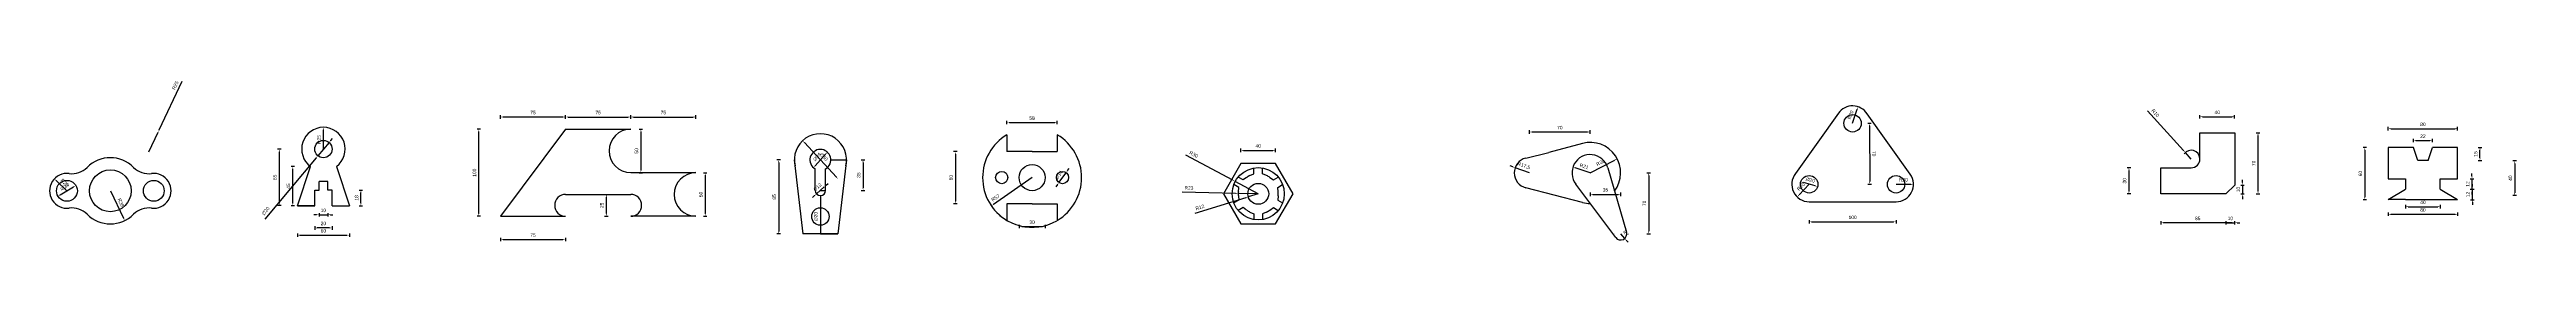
# Model space of a CAD drawing. Header units: millimetres. Extents: x 2100 to 32787, y 24082 to 35493.
# Drawn here: x 2122 to 4973, y 26532 to 26718 of the extents above; entities that cross this region are included whole.
import ezdxf

# ---------------------------------------------------------------- set-up
doc = ezdxf.new("R2010")
doc.units = ezdxf.units.MM
doc.linetypes.add('HIDDEN2', pattern=[4.7625, 3.175, -1.5875])
doc.layers.get('Defpoints').update_dxf_attribs({"color": 231, "linetype": 'HIDDEN2'})
doc.layers.add('ÖLÇÜ', color=181, linetype='Continuous')
doc.styles.get("Standard").update_dxf_attribs({"font": 'arial.ttf'})
doc.dimstyles.new('ISO-25', dxfattribs={"dimtxt": 4, "dimasz": 3, "dimexe": 2, "dimexo": 0.625, "dimgap": 3, "dimtad": 1, "dimtxsty": 'Standard', "dimcen": 2.5, "dimadec": 0, "dimazin": 0, "dimtfac": 1, "dimtix": 1, "dimtmove": 0, "dimatfit": 0, "dimfxl": 2, "dimfxlon": 1, "dimarcsym": 0})

# ---------------------------------------------------------------- blocks, each defined once
blk = doc.blocks.new('*D1636')
at = {"layer": 'Defpoints', "color": 0, "lineweight": 70, "ltscale": 3, "transparency": 16777216}
for p in [(3895.4, 26612.1), (3895.4, 26542.1), (3962.7, 26542.1)]:
    blk.add_point(p, dxfattribs=at)
at = {"layer": 'ÖLÇÜ', "color": 0, "lineweight": -2, "ltscale": 3, "transparency": 16777216}
for p, q in [((3960.7, 26612.1), (3964.7, 26612.1)), ((3962.7, 26609.1), (3962.7, 26545.1)), ((3960.7, 26542.1), (3964.7, 26542.1))]:
    blk.add_line(p, q, dxfattribs=at)
at = {"layer": 'ÖLÇÜ', "color": 0, "lineweight": 70, "ltscale": 3, "transparency": 16777216}
for points in [[(3962.2, 26609.1), (3963.2, 26609.1), (3962.7, 26612.1)], [(3962.2, 26545.1), (3963.2, 26545.1), (3962.7, 26542.1)]]:
    blk.add_solid(points, dxfattribs=at)
at = {"layer": 'ÖLÇÜ', "color": 0, "ltscale": 3, "transparency": 16777216, "insert": (3957.7, 26577.1), "char_height": 4, "attachment_point": 5, "rotation": 90}
blk.add_mtext('70', dxfattribs=at)
blk = doc.blocks.new('*D1637')
at = {"layer": 'Defpoints', "color": 0, "lineweight": 70, "ltscale": 3, "transparency": 16777216}
for p in [(3895.4, 26612.1), (3930.4, 26612.1), (3930.4, 26587.4)]:
    blk.add_point(p, dxfattribs=at)
at = {"layer": 'ÖLÇÜ', "color": 0, "lineweight": -2, "ltscale": 3, "transparency": 16777216}
for p, q in [((3895.4, 26589.4), (3895.4, 26585.4)), ((3898.4, 26587.4), (3927.4, 26587.4)), ((3930.4, 26589.4), (3930.4, 26585.4))]:
    blk.add_line(p, q, dxfattribs=at)
at = {"layer": 'ÖLÇÜ', "color": 0, "lineweight": 70, "ltscale": 3, "transparency": 16777216}
for points in [[(3898.4, 26587.9), (3898.4, 26586.9), (3895.4, 26587.4)], [(3927.4, 26587.9), (3927.4, 26586.9), (3930.4, 26587.4)]]:
    blk.add_solid(points, dxfattribs=at)
at = {"layer": 'ÖLÇÜ', "color": 0, "ltscale": 3, "transparency": 16777216, "insert": (3912.9, 26592.5), "char_height": 4, "attachment_point": 5}
blk.add_mtext('35', dxfattribs=at)
blk = doc.blocks.new('*D1580')
at = {"layer": 'Defpoints', "color": 0, "lineweight": 70, "ltscale": 3, "transparency": 16777216}
for p in [(3808.9, 26618), (3825.4, 26612.1)]:
    blk.add_point(p, dxfattribs=at)
at = {"layer": 'ÖLÇÜ', "color": 0, "lineweight": -2, "ltscale": 3, "transparency": 16777216}
for p, q in [((3806.1, 26619), (3803.2, 26620)), ((3825.4, 26612.1), (3808.9, 26618))]:
    blk.add_line(p, q, dxfattribs=at)
at = {"layer": 'ÖLÇÜ', "color": 0, "lineweight": 70, "ltscale": 3, "transparency": 16777216}
blk.add_solid([(3806.2, 26619.5), (3805.9, 26618.5), (3808.9, 26618)], dxfattribs=at)
at = {"layer": 'ÖLÇÜ', "color": 0, "ltscale": 3, "transparency": 16777216, "insert": (3818.9, 26620.1), "char_height": 4, "attachment_point": 5, "rotation": 340.2248}
blk.add_mtext('R17,5', dxfattribs=at)
blk = doc.blocks.new('*D1581')
at = {"layer": 'Defpoints', "color": 0, "lineweight": 70, "ltscale": 3, "transparency": 16777216}
for p in [(3895.4, 26659), (3825.4, 26612.1), (3895.4, 26612.1)]:
    blk.add_point(p, dxfattribs=at)
at = {"layer": 'ÖLÇÜ', "color": 0, "lineweight": -2, "ltscale": 3, "transparency": 16777216}
for p, q in [((3825.4, 26657), (3825.4, 26661)), ((3895.4, 26657), (3895.4, 26661)), ((3828.4, 26659), (3892.4, 26659))]:
    blk.add_line(p, q, dxfattribs=at)
at = {"layer": 'ÖLÇÜ', "color": 0, "lineweight": 70, "ltscale": 3, "transparency": 16777216}
for points in [[(3828.4, 26659.5), (3828.4, 26658.5), (3825.4, 26659)], [(3892.4, 26659.5), (3892.4, 26658.5), (3895.4, 26659)]]:
    blk.add_solid(points, dxfattribs=at)
at = {"layer": 'ÖLÇÜ', "color": 0, "ltscale": 3, "transparency": 16777216, "insert": (3860.4, 26664), "char_height": 4, "attachment_point": 5}
blk.add_mtext('70', dxfattribs=at)
blk = doc.blocks.new('*D1638')
at = {"layer": 'Defpoints', "color": 0, "lineweight": 70, "ltscale": 3, "transparency": 16777216}
for p in [(3875.4, 26618.6), (3895.4, 26612.1)]:
    blk.add_point(p, dxfattribs=at)
at = {"layer": 'ÖLÇÜ', "color": 0, "lineweight": -2, "ltscale": 3, "transparency": 16777216}
blk.add_line((3895.4, 26612.1), (3878.2, 26617.7), dxfattribs=at)
at = {"layer": 'ÖLÇÜ', "color": 0, "lineweight": 70, "ltscale": 3, "transparency": 16777216}
blk.add_solid([(3878.4, 26618.1), (3878.1, 26617.2), (3875.4, 26618.6)], dxfattribs=at)
at = {"layer": 'ÖLÇÜ', "color": 0, "ltscale": 3, "transparency": 16777216, "insert": (3888.4, 26619.6), "char_height": 4, "attachment_point": 5, "rotation": 341.8473}
blk.add_mtext('R21', dxfattribs=at)
blk = doc.blocks.new('*D1582')
at = {"layer": 'Defpoints', "color": 0, "lineweight": 70, "ltscale": 3, "transparency": 16777216}
for p in [(3895.4, 26612.1), (3926.4, 26628.2)]:
    blk.add_point(p, dxfattribs=at)
at = {"layer": 'ÖLÇÜ', "color": 0, "lineweight": -2, "ltscale": 3, "transparency": 16777216}
blk.add_line((3895.4, 26612.1), (3923.7, 26626.8), dxfattribs=at)
at = {"layer": 'ÖLÇÜ', "color": 0, "lineweight": 70, "ltscale": 3, "transparency": 16777216}
blk.add_solid([(3923.5, 26627.3), (3924, 26626.4), (3926.4, 26628.2)], dxfattribs=at)
at = {"layer": 'ÖLÇÜ', "color": 0, "ltscale": 3, "transparency": 16777216, "insert": (3907.2, 26623.9), "char_height": 4, "attachment_point": 5, "rotation": 27.517}
blk.add_mtext('R35', dxfattribs=at)
blk = doc.blocks.new('*D1583')
at = {"layer": 'Defpoints', "color": 0, "lineweight": 70, "ltscale": 3, "transparency": 16777216}
for p in [(3930.4, 26542.1), (3935, 26536.9)]:
    blk.add_point(p, dxfattribs=at)
at = {"layer": 'ÖLÇÜ', "color": 0, "lineweight": -2, "ltscale": 3, "transparency": 16777216}
for p, q in [((3930.4, 26542.1), (3935, 26536.9)), ((3937, 26534.6), (3939, 26532.4))]:
    blk.add_line(p, q, dxfattribs=at)
at = {"layer": 'ÖLÇÜ', "color": 0, "lineweight": 70, "ltscale": 3, "transparency": 16777216}
blk.add_solid([(3937.4, 26535), (3936.7, 26534.3), (3935, 26536.9)], dxfattribs=at)
at = {"layer": 'ÖLÇÜ', "color": 0, "ltscale": 3, "transparency": 16777216, "insert": (3936.4, 26542.8), "char_height": 4, "attachment_point": 5, "rotation": 311.9165}
blk.add_mtext('R7', dxfattribs=at)
blk = doc.blocks.new('*D1639')
at = {"layer": 'Defpoints', "color": 0, "lineweight": 70, "ltscale": 3, "transparency": 16777216}
for p in [(4147.4, 26599), (4247.4, 26599), (4247.4, 26555.9)]:
    blk.add_point(p, dxfattribs=at)
at = {"layer": 'ÖLÇÜ', "color": 0, "lineweight": -2, "ltscale": 3, "transparency": 16777216}
for p, q in [((4147.4, 26557.9), (4147.4, 26553.9)), ((4150.4, 26555.9), (4244.4, 26555.9)), ((4247.4, 26557.9), (4247.4, 26553.9))]:
    blk.add_line(p, q, dxfattribs=at)
at = {"layer": 'ÖLÇÜ', "color": 0, "lineweight": 70, "ltscale": 3, "transparency": 16777216}
for points in [[(4150.4, 26556.4), (4150.4, 26555.4), (4147.4, 26555.9)], [(4244.4, 26556.4), (4244.4, 26555.4), (4247.4, 26555.9)]]:
    blk.add_solid(points, dxfattribs=at)
at = {"layer": 'ÖLÇÜ', "color": 0, "ltscale": 3, "transparency": 16777216, "insert": (4197.4, 26561), "char_height": 4, "attachment_point": 5}
blk.add_mtext('100', dxfattribs=at)
blk = doc.blocks.new('*D1640')
at = {"layer": 'Defpoints', "color": 0, "lineweight": 70, "ltscale": 3, "transparency": 16777216}
for p in [(4197.4, 26669), (4197.7, 26599), (4217.1, 26599.1)]:
    blk.add_point(p, dxfattribs=at)
at = {"layer": 'ÖLÇÜ', "color": 0, "lineweight": -2, "ltscale": 3, "transparency": 16777216}
for p, q in [((4214.8, 26669.1), (4218.8, 26669.1)), ((4216.8, 26666.1), (4217.1, 26602.1)), ((4215.1, 26599.1), (4219.1, 26599.1))]:
    blk.add_line(p, q, dxfattribs=at)
at = {"layer": 'ÖLÇÜ', "color": 0, "lineweight": 70, "ltscale": 3, "transparency": 16777216}
for points in [[(4217.3, 26666.1), (4216.3, 26666.1), (4216.8, 26669.1)], [(4217.6, 26602.1), (4216.6, 26602.1), (4217.1, 26599.1)]]:
    blk.add_solid(points, dxfattribs=at)
at = {"layer": 'ÖLÇÜ', "color": 0, "ltscale": 3, "transparency": 16777216, "insert": (4222, 26634.1), "char_height": 4, "attachment_point": 5, "rotation": 270.2655}
blk.add_mtext('70', dxfattribs=at)
blk = doc.blocks.new('*D1584')
at = {"layer": 'Defpoints', "color": 0, "lineweight": 70, "ltscale": 3, "transparency": 16777216}
for p in [(4203.6, 26688), (4197.4, 26669)]:
    blk.add_point(p, dxfattribs=at)
at = {"layer": 'ÖLÇÜ', "color": 0, "lineweight": -2, "ltscale": 3, "transparency": 16777216}
blk.add_line((4197.4, 26669), (4202.7, 26685.2), dxfattribs=at)
at = {"layer": 'ÖLÇÜ', "color": 0, "lineweight": 70, "ltscale": 3, "transparency": 16777216}
blk.add_solid([(4202.2, 26685.3), (4203.1, 26685), (4203.6, 26688)], dxfattribs=at)
at = {"layer": 'ÖLÇÜ', "color": 0, "ltscale": 3, "transparency": 16777216, "insert": (4195.2, 26678.6), "char_height": 4, "attachment_point": 5, "rotation": 72.0327}
blk.add_mtext('R20', dxfattribs=at)
blk = doc.blocks.new('*D1585')
at = {"layer": 'Defpoints', "color": 0, "lineweight": 70, "ltscale": 3, "transparency": 16777216}
for p in [(4133.6, 26584.5), (4147.4, 26599)]:
    blk.add_point(p, dxfattribs=at)
at = {"layer": 'ÖLÇÜ', "color": 0, "lineweight": -2, "ltscale": 3, "transparency": 16777216}
blk.add_line((4147.4, 26599), (4135.7, 26586.7), dxfattribs=at)
at = {"layer": 'ÖLÇÜ', "color": 0, "lineweight": 70, "ltscale": 3, "transparency": 16777216}
blk.add_solid([(4135.3, 26587), (4136, 26586.3), (4133.6, 26584.5)], dxfattribs=at)
at = {"layer": 'ÖLÇÜ', "color": 0, "ltscale": 3, "transparency": 16777216, "insert": (4137.9, 26596.3), "char_height": 4, "attachment_point": 5, "rotation": 46.315}
blk.add_mtext('R20', dxfattribs=at)
blk = doc.blocks.new('*D1641')
at = {"layer": 'Defpoints', "color": 0, "lineweight": 70, "ltscale": 3, "transparency": 16777216}
for p in [(4137.8, 26601.7), (4157, 26596.3)]:
    blk.add_point(p, dxfattribs=at)
at = {"layer": 'ÖLÇÜ', "color": 0, "lineweight": -2, "ltscale": 3, "transparency": 16777216}
blk.add_line((4154.2, 26597.1), (4140.7, 26600.9), dxfattribs=at)
at = {"layer": 'ÖLÇÜ', "color": 0, "lineweight": 70, "ltscale": 3, "transparency": 16777216}
for points in [[(4140.8, 26601.3), (4140.5, 26600.4), (4137.8, 26601.7)], [(4154.3, 26597.6), (4154, 26596.6), (4157, 26596.3)]]:
    blk.add_solid(points, dxfattribs=at)
at = {"layer": 'ÖLÇÜ', "color": 0, "ltscale": 3, "transparency": 16777216, "insert": (4148.8, 26603.9), "char_height": 4, "attachment_point": 5, "rotation": 344.4187}
blk.add_mtext('∅20', dxfattribs=at)
blk = doc.blocks.new('*D1586')
at = {"layer": 'Defpoints', "color": 0, "lineweight": 70, "ltscale": 3, "transparency": 16777216}
for p in [(4247.4, 26599), (4267.4, 26599)]:
    blk.add_point(p, dxfattribs=at)
at = {"layer": 'ÖLÇÜ', "color": 0, "lineweight": -2, "ltscale": 3, "transparency": 16777216}
blk.add_line((4247.4, 26599), (4264.4, 26599), dxfattribs=at)
at = {"layer": 'ÖLÇÜ', "color": 0, "lineweight": 70, "ltscale": 3, "transparency": 16777216}
blk.add_solid([(4264.4, 26599.5), (4264.4, 26598.5), (4267.4, 26599)], dxfattribs=at)
at = {"layer": 'ÖLÇÜ', "color": 0, "ltscale": 3, "transparency": 16777216, "insert": (4255.9, 26604.1), "char_height": 4, "attachment_point": 5, "rotation": 0.1883}
blk.add_mtext('R20', dxfattribs=at)
blk = doc.blocks.new('*D1642')
at = {"layer": 'Defpoints', "color": 0, "lineweight": 70, "ltscale": 3, "transparency": 16777216}
for p in [(4637.2, 26676.5), (4597.2, 26658), (4637.2, 26658)]:
    blk.add_point(p, dxfattribs=at)
at = {"layer": 'ÖLÇÜ', "color": 0, "lineweight": -2, "ltscale": 3, "transparency": 16777216}
for p, q in [((4597.2, 26674.5), (4597.2, 26678.5)), ((4600.2, 26676.5), (4634.2, 26676.5)), ((4637.2, 26674.5), (4637.2, 26678.5))]:
    blk.add_line(p, q, dxfattribs=at)
at = {"layer": 'ÖLÇÜ', "color": 0, "lineweight": 70, "ltscale": 3, "transparency": 16777216}
for points in [[(4600.2, 26677), (4600.2, 26676), (4597.2, 26676.5)], [(4634.2, 26677), (4634.2, 26676), (4637.2, 26676.5)]]:
    blk.add_solid(points, dxfattribs=at)
at = {"layer": 'ÖLÇÜ', "color": 0, "ltscale": 3, "transparency": 16777216, "insert": (4617.2, 26681.6), "char_height": 4, "attachment_point": 5}
blk.add_mtext('40', dxfattribs=at)
blk = doc.blocks.new('*D1643')
at = {"layer": 'Defpoints', "color": 0, "lineweight": 70, "ltscale": 3, "transparency": 16777216}
for p in [(4637.2, 26658), (4664.1, 26658), (4635.2, 26588)]:
    blk.add_point(p, dxfattribs=at)
at = {"layer": 'ÖLÇÜ', "color": 0, "lineweight": -2, "ltscale": 3, "transparency": 16777216}
for p, q in [((4662.1, 26658), (4666.1, 26658)), ((4664.1, 26591), (4664.1, 26655)), ((4662.1, 26588), (4666.1, 26588))]:
    blk.add_line(p, q, dxfattribs=at)
at = {"layer": 'ÖLÇÜ', "color": 0, "lineweight": 70, "ltscale": 3, "transparency": 16777216}
for points in [[(4663.6, 26655), (4664.6, 26655), (4664.1, 26658)], [(4663.6, 26591), (4664.6, 26591), (4664.1, 26588)]]:
    blk.add_solid(points, dxfattribs=at)
at = {"layer": 'ÖLÇÜ', "color": 0, "ltscale": 3, "transparency": 16777216, "insert": (4659.1, 26623), "char_height": 4, "attachment_point": 5, "rotation": 90}
blk.add_mtext('70', dxfattribs=at)
blk = doc.blocks.new('*D1644')
at = {"layer": 'Defpoints', "color": 0, "lineweight": 70, "ltscale": 3, "transparency": 16777216}
for p in [(4627.2, 26588), (4637.2, 26598), (4646.3, 26588)]:
    blk.add_point(p, dxfattribs=at)
at = {"layer": 'ÖLÇÜ', "color": 0, "lineweight": -2, "ltscale": 3, "transparency": 16777216}
for p, q in [((4646.3, 26601), (4646.3, 26604)), ((4644.3, 26598), (4648.3, 26598)), ((4644.3, 26588), (4648.3, 26588)), ((4646.3, 26598), (4646.3, 26588)), ((4646.3, 26585), (4646.3, 26582))]:
    blk.add_line(p, q, dxfattribs=at)
at = {"layer": 'ÖLÇÜ', "color": 0, "lineweight": 70, "ltscale": 3, "transparency": 16777216}
for points in [[(4645.8, 26601), (4646.8, 26601), (4646.3, 26598)], [(4645.8, 26585), (4646.8, 26585), (4646.3, 26588)]]:
    blk.add_solid(points, dxfattribs=at)
at = {"layer": 'ÖLÇÜ', "color": 0, "ltscale": 3, "transparency": 16777216, "insert": (4641.3, 26593), "char_height": 4, "attachment_point": 5, "rotation": 90}
blk.add_mtext('10', dxfattribs=at)
blk = doc.blocks.new('*D1645')
at = {"layer": 'Defpoints', "color": 0, "lineweight": 70, "ltscale": 3, "transparency": 16777216}
for p in [(4627.2, 26588), (4637.2, 26588), (4637.2, 26554.8)]:
    blk.add_point(p, dxfattribs=at)
at = {"layer": 'ÖLÇÜ', "color": 0, "lineweight": -2, "ltscale": 3, "transparency": 16777216}
for p, q in [((4624.2, 26554.8), (4621.2, 26554.8)), ((4627.2, 26556.8), (4627.2, 26552.8)), ((4627.2, 26554.8), (4637.2, 26554.8)), ((4637.2, 26556.8), (4637.2, 26552.8)), ((4640.2, 26554.8), (4643.2, 26554.8))]:
    blk.add_line(p, q, dxfattribs=at)
at = {"layer": 'ÖLÇÜ', "color": 0, "lineweight": 70, "ltscale": 3, "transparency": 16777216}
for points in [[(4624.2, 26555.3), (4624.2, 26554.3), (4627.2, 26554.8)], [(4640.2, 26555.3), (4640.2, 26554.3), (4637.2, 26554.8)]]:
    blk.add_solid(points, dxfattribs=at)
at = {"layer": 'ÖLÇÜ', "color": 0, "ltscale": 3, "transparency": 16777216, "insert": (4632.2, 26559.8), "char_height": 4, "attachment_point": 5}
blk.add_mtext('10', dxfattribs=at)
blk = doc.blocks.new('*D1646')
at = {"layer": 'Defpoints', "color": 0, "lineweight": 70, "ltscale": 3, "transparency": 16777216}
for p in [(4552.2, 26588), (4637.2, 26588), (4552.2, 26554.8)]:
    blk.add_point(p, dxfattribs=at)
at = {"layer": 'ÖLÇÜ', "color": 0, "lineweight": -2, "ltscale": 3, "transparency": 16777216}
for p, q in [((4552.2, 26556.8), (4552.2, 26552.8)), ((4634.2, 26554.8), (4555.2, 26554.8)), ((4637.2, 26556.8), (4637.2, 26552.8))]:
    blk.add_line(p, q, dxfattribs=at)
at = {"layer": 'ÖLÇÜ', "color": 0, "lineweight": 70, "ltscale": 3, "transparency": 16777216}
for points in [[(4555.2, 26555.3), (4555.2, 26554.3), (4552.2, 26554.8)], [(4634.2, 26555.3), (4634.2, 26554.3), (4637.2, 26554.8)]]:
    blk.add_solid(points, dxfattribs=at)
at = {"layer": 'ÖLÇÜ', "color": 0, "ltscale": 3, "transparency": 16777216, "insert": (4594.7, 26559.8), "char_height": 4, "attachment_point": 5}
blk.add_mtext('85', dxfattribs=at)
blk = doc.blocks.new('*D1647')
at = {"layer": 'Defpoints', "color": 0, "lineweight": 70, "ltscale": 3, "transparency": 16777216}
for p in [(4552.2, 26618), (4515.5, 26588), (4552.2, 26588)]:
    blk.add_point(p, dxfattribs=at)
at = {"layer": 'ÖLÇÜ', "color": 0, "lineweight": -2, "ltscale": 3, "transparency": 16777216}
for p, q in [((4517.5, 26618), (4513.5, 26618)), ((4515.5, 26615), (4515.5, 26591)), ((4517.5, 26588), (4513.5, 26588))]:
    blk.add_line(p, q, dxfattribs=at)
at = {"layer": 'ÖLÇÜ', "color": 0, "lineweight": 70, "ltscale": 3, "transparency": 16777216}
for points in [[(4515, 26615), (4516, 26615), (4515.5, 26618)], [(4515, 26591), (4516, 26591), (4515.5, 26588)]]:
    blk.add_solid(points, dxfattribs=at)
at = {"layer": 'ÖLÇÜ', "color": 0, "ltscale": 3, "transparency": 16777216, "insert": (4510.5, 26603), "char_height": 4, "attachment_point": 5, "rotation": 90}
blk.add_mtext('30', dxfattribs=at)
blk = doc.blocks.new('*D1587')
at = {"layer": 'Defpoints', "color": 0, "lineweight": 70, "ltscale": 3, "transparency": 16777216}
for p in [(4580.5, 26635.4), (4587.2, 26628)]:
    blk.add_point(p, dxfattribs=at)
at = {"layer": 'ÖLÇÜ', "color": 0, "lineweight": -2, "ltscale": 3, "transparency": 16777216}
for p, q in [((4578.4, 26637.6), (4536.9, 26683.2)), ((4587.2, 26628), (4580.5, 26635.4))]:
    blk.add_line(p, q, dxfattribs=at)
blk.add_arc((4587.2, 26628), 10, 3.581, 143.8284, dxfattribs=at)
at = {"layer": 'ÖLÇÜ', "color": 0, "lineweight": 70, "ltscale": 3, "transparency": 16777216}
blk.add_solid([(4578.8, 26638), (4578.1, 26637.3), (4580.5, 26635.4)], dxfattribs=at)
at = {"layer": 'ÖLÇÜ', "color": 0, "ltscale": 3, "transparency": 16777216, "insert": (4545.9, 26680.8), "char_height": 4, "attachment_point": 5, "rotation": 312.3692}
blk.add_mtext('R10', dxfattribs=at)
blk = doc.blocks.new('*D1675')
at = {"layer": 'Defpoints', "color": 0, "lineweight": 70, "transparency": 16777216}
for p in [(4833.9, 26593.3), (4873.9, 26593.3), (4873.9, 26573.3)]:
    blk.add_point(p, dxfattribs=at)
at = {"layer": 'ÖLÇÜ', "color": 0, "lineweight": -2, "transparency": 16777216}
for p, q in [((4833.9, 26575.3), (4833.9, 26571.3)), ((4873.9, 26575.3), (4873.9, 26571.3)), ((4836.9, 26573.3), (4870.9, 26573.3))]:
    blk.add_line(p, q, dxfattribs=at)
at = {"layer": 'ÖLÇÜ', "color": 0, "lineweight": 70, "transparency": 16777216}
for points in [[(4836.9, 26573.8), (4836.9, 26572.8), (4833.9, 26573.3)], [(4870.9, 26573.8), (4870.9, 26572.8), (4873.9, 26573.3)]]:
    blk.add_solid(points, dxfattribs=at)
at = {"layer": 'ÖLÇÜ', "color": 0, "transparency": 16777216, "insert": (4853.9, 26578.3), "char_height": 4, "attachment_point": 5}
blk.add_mtext('40', dxfattribs=at)
blk = doc.blocks.new('*D1676')
at = {"layer": 'Defpoints', "color": 0, "lineweight": 70, "transparency": 16777216}
for p in [(4813.9, 26581.3), (4893.9, 26581.3), (4893.9, 26564.6)]:
    blk.add_point(p, dxfattribs=at)
at = {"layer": 'ÖLÇÜ', "color": 0, "lineweight": -2, "transparency": 16777216}
for p, q in [((4813.9, 26566.6), (4813.9, 26562.6)), ((4816.9, 26564.6), (4890.9, 26564.6)), ((4893.9, 26566.6), (4893.9, 26562.6))]:
    blk.add_line(p, q, dxfattribs=at)
at = {"layer": 'ÖLÇÜ', "color": 0, "lineweight": 70, "transparency": 16777216}
for points in [[(4816.9, 26565.1), (4816.9, 26564.1), (4813.9, 26564.6)], [(4890.9, 26565.1), (4890.9, 26564.1), (4893.9, 26564.6)]]:
    blk.add_solid(points, dxfattribs=at)
at = {"layer": 'ÖLÇÜ', "color": 0, "transparency": 16777216, "insert": (4853.9, 26569.6), "char_height": 4, "attachment_point": 5}
blk.add_mtext('80', dxfattribs=at)
blk = doc.blocks.new('*D1677')
at = {"layer": 'Defpoints', "color": 0, "lineweight": 70, "transparency": 16777216}
for p in [(4842.9, 26641.3), (4864.9, 26649.2), (4864.9, 26641.3)]:
    blk.add_point(p, dxfattribs=at)
at = {"layer": 'ÖLÇÜ', "color": 0, "lineweight": -2, "transparency": 16777216}
for p, q in [((4842.9, 26647.2), (4842.9, 26651.2)), ((4845.9, 26649.2), (4861.9, 26649.2)), ((4864.9, 26647.2), (4864.9, 26651.2))]:
    blk.add_line(p, q, dxfattribs=at)
at = {"layer": 'ÖLÇÜ', "color": 0, "lineweight": 70, "transparency": 16777216}
for points in [[(4845.9, 26649.7), (4845.9, 26648.7), (4842.9, 26649.2)], [(4861.9, 26649.7), (4861.9, 26648.7), (4864.9, 26649.2)]]:
    blk.add_solid(points, dxfattribs=at)
at = {"layer": 'ÖLÇÜ', "color": 0, "transparency": 16777216, "insert": (4853.9, 26654.2), "char_height": 4, "attachment_point": 5}
blk.add_mtext('22', dxfattribs=at)
blk = doc.blocks.new('*D1678')
at = {"layer": 'Defpoints', "color": 0, "lineweight": 70, "transparency": 16777216}
for p in [(4893.9, 26662.8), (4813.9, 26641.3), (4893.9, 26641.3)]:
    blk.add_point(p, dxfattribs=at)
at = {"layer": 'ÖLÇÜ', "color": 0, "lineweight": -2, "transparency": 16777216}
for p, q in [((4813.9, 26660.8), (4813.9, 26664.8)), ((4816.9, 26662.8), (4890.9, 26662.8)), ((4893.9, 26660.8), (4893.9, 26664.8))]:
    blk.add_line(p, q, dxfattribs=at)
at = {"layer": 'ÖLÇÜ', "color": 0, "lineweight": 70, "transparency": 16777216}
for points in [[(4816.9, 26663.3), (4816.9, 26662.3), (4813.9, 26662.8)], [(4890.9, 26663.3), (4890.9, 26662.3), (4893.9, 26662.8)]]:
    blk.add_solid(points, dxfattribs=at)
at = {"layer": 'ÖLÇÜ', "color": 0, "transparency": 16777216, "insert": (4853.9, 26667.8), "char_height": 4, "attachment_point": 5}
blk.add_mtext('80', dxfattribs=at)
blk = doc.blocks.new('*D1679')
at = {"layer": 'Defpoints', "color": 0, "lineweight": 70, "transparency": 16777216}
for p in [(4813.9, 26641.3), (4787, 26581.3), (4813.9, 26581.3)]:
    blk.add_point(p, dxfattribs=at)
at = {"layer": 'ÖLÇÜ', "color": 0, "lineweight": -2, "transparency": 16777216}
for p, q in [((4789, 26641.3), (4785, 26641.3)), ((4787, 26638.3), (4787, 26584.3)), ((4789, 26581.3), (4785, 26581.3))]:
    blk.add_line(p, q, dxfattribs=at)
at = {"layer": 'ÖLÇÜ', "color": 0, "lineweight": 70, "transparency": 16777216}
for points in [[(4786.5, 26638.3), (4787.5, 26638.3), (4787, 26641.3)], [(4786.5, 26584.3), (4787.5, 26584.3), (4787, 26581.3)]]:
    blk.add_solid(points, dxfattribs=at)
at = {"layer": 'ÖLÇÜ', "color": 0, "transparency": 16777216, "insert": (4781.9, 26611.3), "char_height": 4, "attachment_point": 5, "rotation": 90}
blk.add_mtext('60', dxfattribs=at)
blk = doc.blocks.new('*D1680')
at = {"layer": 'Defpoints', "color": 0, "lineweight": 70, "transparency": 16777216}
for p in [(4873.9, 26605.3), (4873.9, 26593.3), (4910.4, 26593.3)]:
    blk.add_point(p, dxfattribs=at)
at = {"layer": 'ÖLÇÜ', "color": 0, "lineweight": -2, "transparency": 16777216}
for p, q in [((4908.4, 26605.3), (4912.4, 26605.3)), ((4910.4, 26608.3), (4910.4, 26611.3)), ((4910.4, 26605.3), (4910.4, 26593.3)), ((4908.4, 26593.3), (4912.4, 26593.3)), ((4910.4, 26590.3), (4910.4, 26587.3))]:
    blk.add_line(p, q, dxfattribs=at)
at = {"layer": 'ÖLÇÜ', "color": 0, "lineweight": 70, "transparency": 16777216}
for points in [[(4909.9, 26608.3), (4910.9, 26608.3), (4910.4, 26605.3)], [(4909.9, 26590.3), (4910.9, 26590.3), (4910.4, 26593.3)]]:
    blk.add_solid(points, dxfattribs=at)
at = {"layer": 'ÖLÇÜ', "color": 0, "transparency": 16777216, "insert": (4905.4, 26599.3), "char_height": 4, "attachment_point": 5, "rotation": 90}
blk.add_mtext('12', dxfattribs=at)
blk = doc.blocks.new('*D1681')
at = {"layer": 'Defpoints', "color": 0, "lineweight": 70, "transparency": 16777216}
for p in [(4873.9, 26593.3), (4873.9, 26581.3), (4910.8, 26593.3)]:
    blk.add_point(p, dxfattribs=at)
at = {"layer": 'ÖLÇÜ', "color": 0, "lineweight": -2, "transparency": 16777216}
for p, q in [((4908.8, 26593.3), (4912.8, 26593.3)), ((4908.8, 26581.3), (4912.8, 26581.3)), ((4910.8, 26596.3), (4910.8, 26599.3)), ((4910.8, 26581.3), (4910.8, 26593.3)), ((4910.8, 26578.3), (4910.8, 26575.3))]:
    blk.add_line(p, q, dxfattribs=at)
at = {"layer": 'ÖLÇÜ', "color": 0, "lineweight": 70, "transparency": 16777216}
for points in [[(4910.3, 26596.3), (4911.3, 26596.3), (4910.8, 26593.3)], [(4910.3, 26578.3), (4911.3, 26578.3), (4910.8, 26581.3)]]:
    blk.add_solid(points, dxfattribs=at)
at = {"layer": 'ÖLÇÜ', "color": 0, "transparency": 16777216, "insert": (4905.8, 26587.3), "char_height": 4, "attachment_point": 5, "rotation": 90}
blk.add_mtext('12', dxfattribs=at)
blk = doc.blocks.new('*D1682')
at = {"layer": 'Defpoints', "color": 0, "lineweight": 70, "transparency": 16777216}
for p in [(4859.9, 26641.3), (4919.6, 26641.3), (4859.9, 26626.3)]:
    blk.add_point(p, dxfattribs=at)
at = {"layer": 'ÖLÇÜ', "color": 0, "lineweight": -2, "transparency": 16777216}
for p, q in [((4917.6, 26641.3), (4921.6, 26641.3)), ((4919.6, 26629.3), (4919.6, 26638.3)), ((4917.6, 26626.3), (4921.6, 26626.3))]:
    blk.add_line(p, q, dxfattribs=at)
at = {"layer": 'ÖLÇÜ', "color": 0, "lineweight": 70, "transparency": 16777216}
for points in [[(4919.1, 26638.3), (4920.1, 26638.3), (4919.6, 26641.3)], [(4919.1, 26629.3), (4920.1, 26629.3), (4919.6, 26626.3)]]:
    blk.add_solid(points, dxfattribs=at)
at = {"layer": 'ÖLÇÜ', "color": 0, "transparency": 16777216, "insert": (4914.6, 26633.8), "char_height": 4, "attachment_point": 5, "rotation": 90}
blk.add_mtext('15', dxfattribs=at)
blk = doc.blocks.new('*D1595')
at = {"layer": 'Defpoints', "color": 0, "lineweight": 70, "transparency": 16777216}
for p in [(4973.1, 26626), (4959.6, 26586), (4973.1, 26586)]:
    blk.add_point(p, dxfattribs=at)
at = {"layer": 'ÖLÇÜ', "color": 0, "lineweight": -2, "transparency": 16777216}
for p, q in [((4961.6, 26626), (4957.6, 26626)), ((4959.6, 26623), (4959.6, 26589)), ((4961.6, 26586), (4957.6, 26586))]:
    blk.add_line(p, q, dxfattribs=at)
at = {"layer": 'ÖLÇÜ', "color": 0, "lineweight": 70, "transparency": 16777216}
for points in [[(4959.1, 26623), (4960.1, 26623), (4959.6, 26626)], [(4959.1, 26589), (4960.1, 26589), (4959.6, 26586)]]:
    blk.add_solid(points, dxfattribs=at)
at = {"layer": 'ÖLÇÜ', "color": 0, "transparency": 16777216, "insert": (4954.5, 26606), "char_height": 4, "attachment_point": 5, "rotation": 90}
blk.add_mtext('40', dxfattribs=at)
blk = doc.blocks.new('*D1790')
at = {"layer": 'Defpoints', "color": 0, "lineweight": 70, "transparency": 16777216}
for p in [(2432.1, 26602.4), (2442.1, 26602.4), (2442.1, 26564)]:
    blk.add_point(p, dxfattribs=at)
at = {"layer": 'ÖLÇÜ', "color": 0, "lineweight": -2, "transparency": 16777216}
for p, q in [((2429.1, 26564), (2426.1, 26564)), ((2432.1, 26566), (2432.1, 26562)), ((2432.1, 26564), (2442.1, 26564)), ((2442.1, 26566), (2442.1, 26562)), ((2445.1, 26564), (2448.1, 26564))]:
    blk.add_line(p, q, dxfattribs=at)
at = {"layer": 'ÖLÇÜ', "color": 0, "lineweight": 70, "transparency": 16777216}
for points in [[(2429.1, 26564.5), (2429.1, 26563.5), (2432.1, 26564)], [(2445.1, 26564.5), (2445.1, 26563.5), (2442.1, 26564)]]:
    blk.add_solid(points, dxfattribs=at)
at = {"layer": 'ÖLÇÜ', "color": 0, "transparency": 16777216, "insert": (2437.1, 26569), "char_height": 4, "attachment_point": 5}
blk.add_mtext('10', dxfattribs=at)
blk = doc.blocks.new('*D1791')
at = {"layer": 'Defpoints', "color": 0, "lineweight": 70, "transparency": 16777216}
for p in [(2427.1, 26592.4), (2447.1, 26592.4), (2427.1, 26548.9)]:
    blk.add_point(p, dxfattribs=at)
at = {"layer": 'ÖLÇÜ', "color": 0, "lineweight": -2, "transparency": 16777216}
for p, q in [((2427.1, 26550.9), (2427.1, 26546.9)), ((2444.1, 26548.9), (2430.1, 26548.9)), ((2447.1, 26550.9), (2447.1, 26546.9))]:
    blk.add_line(p, q, dxfattribs=at)
at = {"layer": 'ÖLÇÜ', "color": 0, "lineweight": 70, "transparency": 16777216}
for points in [[(2430.1, 26549.4), (2430.1, 26548.4), (2427.1, 26548.9)], [(2444.1, 26549.4), (2444.1, 26548.4), (2447.1, 26548.9)]]:
    blk.add_solid(points, dxfattribs=at)
at = {"layer": 'ÖLÇÜ', "color": 0, "transparency": 16777216, "insert": (2437.1, 26554), "char_height": 4, "attachment_point": 5}
blk.add_mtext('20', dxfattribs=at)
blk = doc.blocks.new('*D1792')
at = {"layer": 'Defpoints', "color": 0, "lineweight": 70, "transparency": 16777216}
for p in [(2407.1, 26574.4), (2467.1, 26574.4), (2467.1, 26540.6)]:
    blk.add_point(p, dxfattribs=at)
at = {"layer": 'ÖLÇÜ', "color": 0, "lineweight": -2, "transparency": 16777216}
for p, q in [((2407.1, 26542.6), (2407.1, 26538.6)), ((2410.1, 26540.6), (2464.1, 26540.6)), ((2467.1, 26542.6), (2467.1, 26538.6))]:
    blk.add_line(p, q, dxfattribs=at)
at = {"layer": 'ÖLÇÜ', "color": 0, "lineweight": 70, "transparency": 16777216}
for points in [[(2410.1, 26541.1), (2410.1, 26540.1), (2407.1, 26540.6)], [(2464.1, 26541.1), (2464.1, 26540.1), (2467.1, 26540.6)]]:
    blk.add_solid(points, dxfattribs=at)
at = {"layer": 'ÖLÇÜ', "color": 0, "transparency": 16777216, "insert": (2437.1, 26545.6), "char_height": 4, "attachment_point": 5}
blk.add_mtext('60', dxfattribs=at)
blk = doc.blocks.new('*D1793')
at = {"layer": 'Defpoints', "color": 0, "lineweight": 70, "transparency": 16777216}
for p in [(2430.7, 26631.7), (2443.6, 26647)]:
    blk.add_point(p, dxfattribs=at)
at = {"layer": 'ÖLÇÜ', "color": 0, "lineweight": -2, "transparency": 16777216}
for p, q in [((2443.6, 26647), (2430.7, 26631.7)), ((2445.5, 26649.3), (2447.4, 26651.6)), ((2428.8, 26629.4), (2369.5, 26558.9))]:
    blk.add_line(p, q, dxfattribs=at)
at = {"layer": 'ÖLÇÜ', "color": 0, "lineweight": 70, "transparency": 16777216}
for points in [[(2428.4, 26629.7), (2429.1, 26629.1), (2430.7, 26631.7)], [(2445.1, 26649.6), (2445.9, 26649), (2443.6, 26647)]]:
    blk.add_solid(points, dxfattribs=at)
at = {"layer": 'ÖLÇÜ', "color": 0, "transparency": 16777216, "insert": (2370.7, 26568.4), "char_height": 4, "attachment_point": 5, "rotation": 49.9324}
blk.add_mtext('∅20', dxfattribs=at)
blk = doc.blocks.new('*D1726')
at = {"layer": 'Defpoints', "color": 0, "lineweight": 70, "transparency": 16777216}
for p in [(2437.1, 26664.4), (2437.1, 26639.4)]:
    blk.add_point(p, dxfattribs=at)
at = {"layer": 'ÖLÇÜ', "color": 0, "lineweight": -2, "transparency": 16777216}
blk.add_line((2437.1, 26639.4), (2437.1, 26661.4), dxfattribs=at)
at = {"layer": 'ÖLÇÜ', "color": 0, "lineweight": 70, "transparency": 16777216}
blk.add_solid([(2436.6, 26661.4), (2437.6, 26661.4), (2437.1, 26664.4)], dxfattribs=at)
at = {"layer": 'ÖLÇÜ', "color": 0, "transparency": 16777216, "insert": (2432.1, 26650.4), "char_height": 4, "attachment_point": 5, "rotation": 90}
blk.add_mtext('R25', dxfattribs=at)
blk = doc.blocks.new('*D1794')
at = {"layer": 'Defpoints', "color": 0, "lineweight": 70, "transparency": 16777216}
for p in [(2447.1, 26592.4), (2447.1, 26574.4), (2480.3, 26592.4)]:
    blk.add_point(p, dxfattribs=at)
at = {"layer": 'ÖLÇÜ', "color": 0, "lineweight": -2, "transparency": 16777216}
for p, q in [((2478.3, 26592.4), (2482.3, 26592.4)), ((2478.3, 26574.4), (2482.3, 26574.4)), ((2480.3, 26577.4), (2480.3, 26589.4))]:
    blk.add_line(p, q, dxfattribs=at)
at = {"layer": 'ÖLÇÜ', "color": 0, "lineweight": 70, "transparency": 16777216}
for points in [[(2479.8, 26589.4), (2480.8, 26589.4), (2480.3, 26592.4)], [(2479.8, 26577.4), (2480.8, 26577.4), (2480.3, 26574.4)]]:
    blk.add_solid(points, dxfattribs=at)
at = {"layer": 'ÖLÇÜ', "color": 0, "transparency": 16777216, "insert": (2475.3, 26583.4), "char_height": 4, "attachment_point": 5, "rotation": 90}
blk.add_mtext('18', dxfattribs=at)
blk = doc.blocks.new('*D1795')
at = {"layer": 'Defpoints', "color": 0, "lineweight": 70, "transparency": 16777216}
for p in [(2401.9, 26619.4), (2407.1, 26619.4), (2407.1, 26574.4)]:
    blk.add_point(p, dxfattribs=at)
at = {"layer": 'ÖLÇÜ', "color": 0, "lineweight": -2, "transparency": 16777216}
for p, q in [((2403.9, 26619.4), (2399.9, 26619.4)), ((2401.9, 26577.4), (2401.9, 26616.4)), ((2403.9, 26574.4), (2399.9, 26574.4))]:
    blk.add_line(p, q, dxfattribs=at)
at = {"layer": 'ÖLÇÜ', "color": 0, "lineweight": 70, "transparency": 16777216}
for points in [[(2401.4, 26616.4), (2402.4, 26616.4), (2401.9, 26619.4)], [(2401.4, 26577.4), (2402.4, 26577.4), (2401.9, 26574.4)]]:
    blk.add_solid(points, dxfattribs=at)
at = {"layer": 'ÖLÇÜ', "color": 0, "transparency": 16777216, "insert": (2396.8, 26596.9), "char_height": 4, "attachment_point": 5, "rotation": 90}
blk.add_mtext('45', dxfattribs=at)
blk = doc.blocks.new('*D1727')
at = {"layer": 'Defpoints', "color": 0, "lineweight": 70, "ltscale": 3, "transparency": 16777216}
for p in [(2386.4, 26639.4), (2391.1, 26639.4), (2391.1, 26574.7)]:
    blk.add_point(p, dxfattribs=at)
at = {"layer": 'ÖLÇÜ', "color": 0, "lineweight": -2, "ltscale": 3, "transparency": 16777216}
for p, q in [((2388.4, 26639.4), (2384.4, 26639.4)), ((2386.4, 26577.7), (2386.4, 26636.4)), ((2388.4, 26574.7), (2384.4, 26574.7))]:
    blk.add_line(p, q, dxfattribs=at)
at = {"layer": 'ÖLÇÜ', "color": 0, "lineweight": 70, "ltscale": 3, "transparency": 16777216}
for points in [[(2385.9, 26636.4), (2386.9, 26636.4), (2386.4, 26639.4)], [(2385.9, 26577.7), (2386.9, 26577.7), (2386.4, 26574.7)]]:
    blk.add_solid(points, dxfattribs=at)
at = {"layer": 'ÖLÇÜ', "color": 0, "ltscale": 3, "transparency": 16777216, "insert": (2381.4, 26607), "char_height": 4, "attachment_point": 5, "rotation": 90}
blk.add_mtext('65', dxfattribs=at)
blk = doc.blocks.new('*D1796')
at = {"layer": 'Defpoints', "color": 0, "lineweight": 70, "transparency": 16777216}
for p in [(2616, 26662.3), (2640.9, 26662.3), (2640.9, 26562.3)]:
    blk.add_point(p, dxfattribs=at)
at = {"layer": 'ÖLÇÜ', "color": 0, "lineweight": -2, "transparency": 16777216}
for p, q in [((2618, 26662.3), (2614, 26662.3)), ((2616, 26565.3), (2616, 26659.3)), ((2618, 26562.3), (2614, 26562.3))]:
    blk.add_line(p, q, dxfattribs=at)
at = {"layer": 'ÖLÇÜ', "color": 0, "lineweight": 70, "transparency": 16777216}
for points in [[(2615.5, 26659.3), (2616.5, 26659.3), (2616, 26662.3)], [(2615.5, 26565.3), (2616.5, 26565.3), (2616, 26562.3)]]:
    blk.add_solid(points, dxfattribs=at)
at = {"layer": 'ÖLÇÜ', "color": 0, "transparency": 16777216, "insert": (2611, 26612.3), "char_height": 4, "attachment_point": 5, "rotation": 90}
blk.add_mtext('100', dxfattribs=at)
blk = doc.blocks.new('*D1797')
at = {"layer": 'Defpoints', "color": 0, "lineweight": 70, "transparency": 16777216}
for p in [(2640.9, 26562.3), (2715.9, 26562.3), (2715.9, 26535.6)]:
    blk.add_point(p, dxfattribs=at)
at = {"layer": 'ÖLÇÜ', "color": 0, "lineweight": -2, "transparency": 16777216}
for p, q in [((2640.9, 26537.6), (2640.9, 26533.6)), ((2643.9, 26535.6), (2712.9, 26535.6)), ((2715.9, 26537.6), (2715.9, 26533.6))]:
    blk.add_line(p, q, dxfattribs=at)
at = {"layer": 'ÖLÇÜ', "color": 0, "lineweight": 70, "transparency": 16777216}
for points in [[(2643.9, 26536.1), (2643.9, 26535.1), (2640.9, 26535.6)], [(2712.9, 26536.1), (2712.9, 26535.1), (2715.9, 26535.6)]]:
    blk.add_solid(points, dxfattribs=at)
at = {"layer": 'ÖLÇÜ', "color": 0, "transparency": 16777216, "insert": (2678.4, 26540.7), "char_height": 4, "attachment_point": 5}
blk.add_mtext('75', dxfattribs=at)
blk = doc.blocks.new('*D1798')
at = {"layer": 'Defpoints', "color": 0, "lineweight": 70, "transparency": 16777216}
for p in [(2715.9, 26662.3), (2790.9, 26676.2), (2790.9, 26662.3)]:
    blk.add_point(p, dxfattribs=at)
at = {"layer": 'ÖLÇÜ', "color": 0, "lineweight": -2, "transparency": 16777216}
for p, q in [((2715.9, 26674.2), (2715.9, 26678.2)), ((2718.9, 26676.2), (2787.9, 26676.2)), ((2790.9, 26674.2), (2790.9, 26678.2))]:
    blk.add_line(p, q, dxfattribs=at)
at = {"layer": 'ÖLÇÜ', "color": 0, "lineweight": 70, "transparency": 16777216}
for points in [[(2718.9, 26676.7), (2718.9, 26675.7), (2715.9, 26676.2)], [(2787.9, 26676.7), (2787.9, 26675.7), (2790.9, 26676.2)]]:
    blk.add_solid(points, dxfattribs=at)
at = {"layer": 'ÖLÇÜ', "color": 0, "transparency": 16777216, "insert": (2753.4, 26681.3), "char_height": 4, "attachment_point": 5}
blk.add_mtext('75', dxfattribs=at)
blk = doc.blocks.new('*D1799')
at = {"layer": 'Defpoints', "color": 0, "lineweight": 70, "transparency": 16777216}
for p in [(2753.4, 26587.3), (2762.8, 26587.3), (2755.4, 26562.3)]:
    blk.add_point(p, dxfattribs=at)
at = {"layer": 'ÖLÇÜ', "color": 0, "lineweight": -2, "transparency": 16777216}
for p, q in [((2760.8, 26587.3), (2764.8, 26587.3)), ((2762.8, 26565.3), (2762.8, 26584.3)), ((2760.8, 26562.3), (2764.8, 26562.3))]:
    blk.add_line(p, q, dxfattribs=at)
at = {"layer": 'ÖLÇÜ', "color": 0, "lineweight": 70, "transparency": 16777216}
for points in [[(2762.3, 26584.3), (2763.3, 26584.3), (2762.8, 26587.3)], [(2762.3, 26565.3), (2763.3, 26565.3), (2762.8, 26562.3)]]:
    blk.add_solid(points, dxfattribs=at)
at = {"layer": 'ÖLÇÜ', "color": 0, "transparency": 16777216, "insert": (2757.7, 26574.8), "char_height": 4, "attachment_point": 5, "rotation": 90}
blk.add_mtext('25', dxfattribs=at)
blk = doc.blocks.new('*D1800')
at = {"layer": 'Defpoints', "color": 0, "lineweight": 70, "transparency": 16777216}
for p in [(2640.9, 26676.2), (2640.9, 26662.3), (2715.9, 26662.3)]:
    blk.add_point(p, dxfattribs=at)
at = {"layer": 'ÖLÇÜ', "color": 0, "lineweight": -2, "transparency": 16777216}
for p, q in [((2640.9, 26674.2), (2640.9, 26678.2)), ((2712.9, 26676.2), (2643.9, 26676.2)), ((2715.9, 26674.2), (2715.9, 26678.2))]:
    blk.add_line(p, q, dxfattribs=at)
at = {"layer": 'ÖLÇÜ', "color": 0, "lineweight": 70, "transparency": 16777216}
for points in [[(2643.9, 26676.7), (2643.9, 26675.7), (2640.9, 26676.2)], [(2712.9, 26676.7), (2712.9, 26675.7), (2715.9, 26676.2)]]:
    blk.add_solid(points, dxfattribs=at)
at = {"layer": 'ÖLÇÜ', "color": 0, "transparency": 16777216, "insert": (2678.4, 26681.3), "char_height": 4, "attachment_point": 5}
blk.add_mtext('75', dxfattribs=at)
blk = doc.blocks.new('*D1801')
at = {"layer": 'Defpoints', "color": 0, "lineweight": 70, "transparency": 16777216}
for p in [(2790.9, 26662.3), (2865.9, 26676.2), (2865.9, 26662.3)]:
    blk.add_point(p, dxfattribs=at)
at = {"layer": 'ÖLÇÜ', "color": 0, "lineweight": -2, "transparency": 16777216}
for p, q in [((2790.9, 26674.2), (2790.9, 26678.2)), ((2793.9, 26676.2), (2862.9, 26676.2)), ((2865.9, 26674.2), (2865.9, 26678.2))]:
    blk.add_line(p, q, dxfattribs=at)
at = {"layer": 'ÖLÇÜ', "color": 0, "lineweight": 70, "transparency": 16777216}
for points in [[(2793.9, 26676.7), (2793.9, 26675.7), (2790.9, 26676.2)], [(2862.9, 26676.7), (2862.9, 26675.7), (2865.9, 26676.2)]]:
    blk.add_solid(points, dxfattribs=at)
at = {"layer": 'ÖLÇÜ', "color": 0, "transparency": 16777216, "insert": (2828.4, 26681.3), "char_height": 4, "attachment_point": 5}
blk.add_mtext('75', dxfattribs=at)
blk = doc.blocks.new('*D1802')
at = {"layer": 'Defpoints', "color": 0, "lineweight": 70, "transparency": 16777216}
for p in [(2865.9, 26612.3), (2865.9, 26562.3), (2876.6, 26562.3)]:
    blk.add_point(p, dxfattribs=at)
at = {"layer": 'ÖLÇÜ', "color": 0, "lineweight": -2, "transparency": 16777216}
for p, q in [((2874.6, 26612.3), (2878.6, 26612.3)), ((2876.6, 26609.3), (2876.6, 26565.3)), ((2874.6, 26562.3), (2878.6, 26562.3))]:
    blk.add_line(p, q, dxfattribs=at)
at = {"layer": 'ÖLÇÜ', "color": 0, "lineweight": 70, "transparency": 16777216}
for points in [[(2876.1, 26609.3), (2877.1, 26609.3), (2876.6, 26612.3)], [(2876.1, 26565.3), (2877.1, 26565.3), (2876.6, 26562.3)]]:
    blk.add_solid(points, dxfattribs=at)
at = {"layer": 'ÖLÇÜ', "color": 0, "transparency": 16777216, "insert": (2871.6, 26587.3), "char_height": 4, "attachment_point": 5, "rotation": 90}
blk.add_mtext('50', dxfattribs=at)
blk = doc.blocks.new('*D1803')
at = {"layer": 'Defpoints', "color": 0, "lineweight": 70, "transparency": 16777216}
for p in [(2790.9, 26662.3), (2790.9, 26612.3), (2802.6, 26612.3)]:
    blk.add_point(p, dxfattribs=at)
at = {"layer": 'ÖLÇÜ', "color": 0, "lineweight": -2, "transparency": 16777216}
for p, q in [((2800.6, 26662.3), (2804.6, 26662.3)), ((2802.6, 26659.3), (2802.6, 26615.3)), ((2800.6, 26612.3), (2804.6, 26612.3))]:
    blk.add_line(p, q, dxfattribs=at)
at = {"layer": 'ÖLÇÜ', "color": 0, "lineweight": 70, "transparency": 16777216}
for points in [[(2802.1, 26659.3), (2803.1, 26659.3), (2802.6, 26662.3)], [(2802.1, 26615.3), (2803.1, 26615.3), (2802.6, 26612.3)]]:
    blk.add_solid(points, dxfattribs=at)
at = {"layer": 'ÖLÇÜ', "color": 0, "transparency": 16777216, "insert": (2797.5, 26637.3), "char_height": 4, "attachment_point": 5, "rotation": 90}
blk.add_mtext('50', dxfattribs=at)
blk = doc.blocks.new('*D1755')
at = {"layer": 'Defpoints', "color": 0, "lineweight": 70, "ltscale": 3, "transparency": 16777216}
for p in [(3009.2, 26627), (2961.2, 26542), (3009.2, 26542)]:
    blk.add_point(p, dxfattribs=at)
at = {"layer": 'ÖLÇÜ', "color": 0, "lineweight": -2, "ltscale": 3, "transparency": 16777216}
for p, q in [((2963.2, 26627), (2959.2, 26627)), ((2961.2, 26624), (2961.2, 26545)), ((2963.2, 26542), (2959.2, 26542))]:
    blk.add_line(p, q, dxfattribs=at)
at = {"layer": 'ÖLÇÜ', "color": 0, "lineweight": 70, "ltscale": 3, "transparency": 16777216}
for points in [[(2960.7, 26624), (2961.7, 26624), (2961.2, 26627)], [(2960.7, 26545), (2961.7, 26545), (2961.2, 26542)]]:
    blk.add_solid(points, dxfattribs=at)
at = {"layer": 'ÖLÇÜ', "color": 0, "ltscale": 3, "transparency": 16777216, "insert": (2956.1, 26584.5), "char_height": 4, "attachment_point": 5, "rotation": 90}
blk.add_mtext('85', dxfattribs=at)
blk = doc.blocks.new('*D1756')
at = {"layer": 'Defpoints', "color": 0, "lineweight": 70, "transparency": 16777216}
for p in [(3009.2, 26627), (3012.2, 26592), (3058.3, 26592)]:
    blk.add_point(p, dxfattribs=at)
at = {"layer": 'ÖLÇÜ', "color": 0, "lineweight": -2, "transparency": 16777216}
for p, q in [((3056.3, 26627), (3060.3, 26627)), ((3058.3, 26624), (3058.3, 26595)), ((3056.3, 26592), (3060.3, 26592))]:
    blk.add_line(p, q, dxfattribs=at)
at = {"layer": 'ÖLÇÜ', "color": 0, "lineweight": 70, "transparency": 16777216}
for points in [[(3057.8, 26624), (3058.8, 26624), (3058.3, 26627)], [(3057.8, 26595), (3058.8, 26595), (3058.3, 26592)]]:
    blk.add_solid(points, dxfattribs=at)
at = {"layer": 'ÖLÇÜ', "color": 0, "transparency": 16777216, "insert": (3053.2, 26609.5), "char_height": 4, "attachment_point": 5, "rotation": 90}
blk.add_mtext('35', dxfattribs=at)
blk = doc.blocks.new('*D1757')
at = {"layer": 'Defpoints', "color": 0, "lineweight": 70, "transparency": 16777216}
for p in [(3009.2, 26572), (3009.2, 26552)]:
    blk.add_point(p, dxfattribs=at)
at = {"layer": 'ÖLÇÜ', "color": 0, "lineweight": -2, "transparency": 16777216}
blk.add_line((3009.2, 26569), (3009.2, 26555), dxfattribs=at)
at = {"layer": 'ÖLÇÜ', "color": 0, "lineweight": 70, "transparency": 16777216}
for points in [[(3008.7, 26569), (3009.7, 26569), (3009.2, 26572)], [(3008.7, 26555), (3009.7, 26555), (3009.2, 26552)]]:
    blk.add_solid(points, dxfattribs=at)
at = {"layer": 'ÖLÇÜ', "color": 0, "transparency": 16777216, "insert": (3004, 26562), "char_height": 4, "attachment_point": 5, "rotation": 90}
blk.add_mtext('∅20', dxfattribs=at)
blk = doc.blocks.new('*D1758')
at = {"layer": 'Defpoints', "color": 0, "lineweight": 70, "transparency": 16777216}
for p in [(3004.7, 26588), (3013.7, 26596)]:
    blk.add_point(p, dxfattribs=at)
at = {"layer": 'ÖLÇÜ', "color": 0, "lineweight": -2, "transparency": 16777216}
for p, q in [((3002.5, 26586), (3000.2, 26584)), ((3013.7, 26596), (3004.7, 26588)), ((3015.9, 26598), (3018.1, 26600))]:
    blk.add_line(p, q, dxfattribs=at)
at = {"layer": 'ÖLÇÜ', "color": 0, "lineweight": 70, "transparency": 16777216}
for points in [[(3002.1, 26586.4), (3002.8, 26585.6), (3004.7, 26588)], [(3015.6, 26598.4), (3016.2, 26597.6), (3013.7, 26596)]]:
    blk.add_solid(points, dxfattribs=at)
at = {"layer": 'ÖLÇÜ', "color": 0, "transparency": 16777216, "insert": (3005.8, 26595.8), "char_height": 4, "attachment_point": 5, "rotation": 41.7084}
blk.add_mtext('∅12', dxfattribs=at)
blk = doc.blocks.new('*D1759')
at = {"layer": 'Defpoints', "color": 0, "lineweight": 70, "transparency": 16777216}
for p in [(3017.3, 26635.9), (3001.1, 26618.1)]:
    blk.add_point(p, dxfattribs=at)
at = {"layer": 'ÖLÇÜ', "color": 0, "lineweight": -2, "transparency": 16777216}
blk.add_line((3003.1, 26620.3), (3015.2, 26633.7), dxfattribs=at)
at = {"layer": 'ÖLÇÜ', "color": 0, "lineweight": 70, "transparency": 16777216}
for points in [[(3014.9, 26634), (3015.6, 26633.3), (3017.3, 26635.9)], [(3002.8, 26620.7), (3003.5, 26620), (3001.1, 26618.1)]]:
    blk.add_solid(points, dxfattribs=at)
at = {"layer": 'ÖLÇÜ', "color": 0, "transparency": 16777216, "insert": (3005.4, 26630.5), "char_height": 4, "attachment_point": 5, "rotation": 47.7028}
blk.add_mtext('∅24', dxfattribs=at)
blk = doc.blocks.new('*D1760')
at = {"layer": 'Defpoints', "color": 0, "lineweight": 70, "transparency": 16777216}
for p in [(2988.7, 26648.9), (3029.6, 26605)]:
    blk.add_point(p, dxfattribs=at)
at = {"layer": 'ÖLÇÜ', "color": 0, "lineweight": -2, "transparency": 16777216}
blk.add_line((3027.6, 26607.2), (2990.8, 26646.8), dxfattribs=at)
at = {"layer": 'ÖLÇÜ', "color": 0, "lineweight": 70, "transparency": 16777216}
for points in [[(2991.1, 26647.1), (2990.4, 26646.4), (2988.7, 26648.9)], [(3028, 26607.6), (3027.2, 26606.9), (3029.6, 26605)]]:
    blk.add_solid(points, dxfattribs=at)
at = {"layer": 'ÖLÇÜ', "color": 0, "transparency": 16777216, "insert": (3013, 26630.5), "char_height": 4, "attachment_point": 5, "rotation": 312.9781}
blk.add_mtext('∅60', dxfattribs=at)
blk = doc.blocks.new('*D1761')
at = {"layer": 'Defpoints', "color": 0, "lineweight": 70, "transparency": 16777216}
for p in [(3223.9, 26636.6), (3164.6, 26576.6), (3223.9, 26576.6)]:
    blk.add_point(p, dxfattribs=at)
at = {"layer": 'ÖLÇÜ', "color": 0, "lineweight": -2, "transparency": 16777216}
for p, q in [((3166.6, 26636.6), (3162.6, 26636.6)), ((3164.6, 26633.6), (3164.6, 26579.6)), ((3166.6, 26576.6), (3162.6, 26576.6))]:
    blk.add_line(p, q, dxfattribs=at)
at = {"layer": 'ÖLÇÜ', "color": 0, "lineweight": 70, "transparency": 16777216}
for points in [[(3164.1, 26633.6), (3165.1, 26633.6), (3164.6, 26636.6)], [(3164.1, 26579.6), (3165.1, 26579.6), (3164.6, 26576.6)]]:
    blk.add_solid(points, dxfattribs=at)
at = {"layer": 'ÖLÇÜ', "color": 0, "transparency": 16777216, "insert": (3159.5, 26606.6), "char_height": 4, "attachment_point": 5, "rotation": 90}
blk.add_mtext('60', dxfattribs=at)
blk = doc.blocks.new('*D1762')
at = {"layer": 'Defpoints', "color": 0, "lineweight": 70, "transparency": 16777216}
for p in [(3281.9, 26669.9), (3223.9, 26655.7), (3281.9, 26655.7)]:
    blk.add_point(p, dxfattribs=at)
at = {"layer": 'ÖLÇÜ', "color": 0, "lineweight": -2, "transparency": 16777216}
for p, q in [((3223.9, 26667.9), (3223.9, 26671.9)), ((3226.9, 26669.9), (3278.9, 26669.9)), ((3281.9, 26667.9), (3281.9, 26671.9))]:
    blk.add_line(p, q, dxfattribs=at)
at = {"layer": 'ÖLÇÜ', "color": 0, "lineweight": 70, "transparency": 16777216}
for points in [[(3226.9, 26670.4), (3226.9, 26669.4), (3223.9, 26669.9)], [(3278.9, 26670.4), (3278.9, 26669.4), (3281.9, 26669.9)]]:
    blk.add_solid(points, dxfattribs=at)
at = {"layer": 'ÖLÇÜ', "color": 0, "transparency": 16777216, "insert": (3252.9, 26674.9), "char_height": 4, "attachment_point": 5}
blk.add_mtext('58', dxfattribs=at)
blk = doc.blocks.new('*D1702')
at = {"layer": 'Defpoints', "color": 0, "lineweight": 70, "transparency": 16777216}
for p in [(3237.9, 26606.6), (3267.9, 26606.6), (3267.9, 26550.6)]:
    blk.add_point(p, dxfattribs=at)
at = {"layer": 'ÖLÇÜ', "color": 0, "lineweight": -2, "transparency": 16777216}
for p, q in [((3237.9, 26552.6), (3237.9, 26548.6)), ((3240.9, 26550.6), (3264.9, 26550.6)), ((3267.9, 26552.6), (3267.9, 26548.6))]:
    blk.add_line(p, q, dxfattribs=at)
at = {"layer": 'ÖLÇÜ', "color": 0, "lineweight": 70, "transparency": 16777216}
for points in [[(3240.9, 26551.1), (3240.9, 26550.1), (3237.9, 26550.6)], [(3264.9, 26551.1), (3264.9, 26550.1), (3267.9, 26550.6)]]:
    blk.add_solid(points, dxfattribs=at)
at = {"layer": 'ÖLÇÜ', "color": 0, "transparency": 16777216, "insert": (3252.9, 26555.6), "char_height": 4, "attachment_point": 5}
blk.add_mtext('30', dxfattribs=at)
blk = doc.blocks.new('*D1763')
at = {"layer": 'Defpoints', "color": 0, "lineweight": 70, "transparency": 16777216}
for p in [(3292.1, 26612.3), (3283.8, 26601)]:
    blk.add_point(p, dxfattribs=at)
at = {"layer": 'ÖLÇÜ', "color": 0, "lineweight": -2, "transparency": 16777216}
for p, q in [((3283.8, 26601), (3292.1, 26612.3)), ((3293.8, 26614.7), (3295.6, 26617.1)), ((3282, 26598.6), (3280.2, 26596.2))]:
    blk.add_line(p, q, dxfattribs=at)
at = {"layer": 'ÖLÇÜ', "color": 0, "lineweight": 70, "transparency": 16777216}
for points in [[(3293.4, 26615), (3294.2, 26614.4), (3292.1, 26612.3)], [(3281.6, 26598.9), (3282.4, 26598.3), (3283.8, 26601)]]:
    blk.add_solid(points, dxfattribs=at)
at = {"layer": 'ÖLÇÜ', "color": 0, "transparency": 16777216, "insert": (3283.8, 26609.7), "char_height": 4, "attachment_point": 5, "rotation": 53.6972}
blk.add_mtext('∅14', dxfattribs=at)
blk = doc.blocks.new('*D1703')
at = {"layer": 'Defpoints', "color": 0, "lineweight": 70, "transparency": 16777216}
for p in [(3252.9, 26606.6), (3206.1, 26574.2)]:
    blk.add_point(p, dxfattribs=at)
at = {"layer": 'ÖLÇÜ', "color": 0, "lineweight": -2, "transparency": 16777216}
blk.add_line((3252.9, 26606.6), (3208.5, 26575.9), dxfattribs=at)
blk.add_arc((3252.9, 26606.6), 57, 212.7381, 299.9538, dxfattribs=at)
at = {"layer": 'ÖLÇÜ', "color": 0, "lineweight": 70, "transparency": 16777216}
blk.add_solid([(3208.3, 26576.3), (3208.8, 26575.5), (3206.1, 26574.2)], dxfattribs=at)
at = {"layer": 'ÖLÇÜ', "color": 0, "transparency": 16777216, "insert": (3210.8, 26583.5), "char_height": 4, "attachment_point": 5, "rotation": 34.7485}
blk.add_mtext('R57', dxfattribs=at)
blk = doc.blocks.new('*D1764')
at = {"layer": 'Defpoints', "color": 0, "lineweight": 70, "transparency": 16777216}
for p in [(2131.5, 26585.4), (2152.2, 26597.6)]:
    blk.add_point(p, dxfattribs=at)
at = {"layer": 'ÖLÇÜ', "color": 0, "lineweight": -2, "transparency": 16777216}
blk.add_line((2134.1, 26586.9), (2149.6, 26596), dxfattribs=at)
at = {"layer": 'ÖLÇÜ', "color": 0, "lineweight": 70, "transparency": 16777216}
for points in [[(2133.8, 26587.4), (2134.3, 26586.5), (2131.5, 26585.4)], [(2149.4, 26596.5), (2149.9, 26595.6), (2152.2, 26597.6)]]:
    blk.add_solid(points, dxfattribs=at)
at = {"layer": 'ÖLÇÜ', "color": 0, "transparency": 16777216, "insert": (2139.3, 26595.9), "char_height": 4, "attachment_point": 5, "rotation": 30.3721}
blk.add_mtext('∅24', dxfattribs=at)
blk = doc.blocks.new('*D1704')
at = {"layer": 'Defpoints', "color": 0, "lineweight": 70, "transparency": 16777216}
for p in [(2127.4, 26605.4), (2141.9, 26591.5)]:
    blk.add_point(p, dxfattribs=at)
at = {"layer": 'ÖLÇÜ', "color": 0, "lineweight": -2, "transparency": 16777216}
blk.add_line((2141.9, 26591.5), (2129.6, 26603.3), dxfattribs=at)
at = {"layer": 'ÖLÇÜ', "color": 0, "lineweight": 70, "transparency": 16777216}
blk.add_solid([(2129.9, 26603.6), (2129.3, 26602.9), (2127.4, 26605.4)], dxfattribs=at)
at = {"layer": 'ÖLÇÜ', "color": 0, "transparency": 16777216, "insert": (2139.2, 26601), "char_height": 4, "attachment_point": 5, "rotation": 316.1495}
blk.add_mtext('R20', dxfattribs=at)
blk = doc.blocks.new('*D1705')
at = {"layer": 'Defpoints', "color": 0, "lineweight": 70, "transparency": 16777216}
for p in [(2191.9, 26591.5), (2208.5, 26557.3)]:
    blk.add_point(p, dxfattribs=at)
at = {"layer": 'ÖLÇÜ', "color": 0, "lineweight": -2, "transparency": 16777216}
blk.add_line((2191.9, 26591.5), (2207.1, 26560), dxfattribs=at)
at = {"layer": 'ÖLÇÜ', "color": 0, "lineweight": 70, "transparency": 16777216}
blk.add_solid([(2207.6, 26560.2), (2206.7, 26559.8), (2208.5, 26557.3)], dxfattribs=at)
at = {"layer": 'ÖLÇÜ', "color": 0, "transparency": 16777216, "insert": (2204, 26578), "char_height": 4, "attachment_point": 5, "rotation": 295.9047}
blk.add_mtext('R38', dxfattribs=at)
blk = doc.blocks.new('*D1706')
at = {"layer": 'Defpoints', "color": 0, "lineweight": 70, "transparency": 16777216}
for p in [(2236.3, 26636.2), (2246.9, 26658.8)]:
    blk.add_point(p, dxfattribs=at)
at = {"layer": 'ÖLÇÜ', "color": 0, "lineweight": -2, "transparency": 16777216}
for p, q in [((2248.2, 26661.5), (2274.5, 26717.4)), ((2236.3, 26636.2), (2246.9, 26658.8))]:
    blk.add_line(p, q, dxfattribs=at)
at = {"layer": 'ÖLÇÜ', "color": 0, "lineweight": 70, "transparency": 16777216}
blk.add_solid([(2247.8, 26661.7), (2248.7, 26661.3), (2246.9, 26658.8)], dxfattribs=at)
at = {"layer": 'ÖLÇÜ', "color": 0, "transparency": 16777216, "insert": (2266.6, 26712.5), "char_height": 4, "attachment_point": 5, "rotation": 64.8062}
blk.add_mtext('R25', dxfattribs=at)
blk = doc.blocks.new('*U2372')
at = {"ltscale": 3}
for p, q in [((-5, -2.3), (-5, 4.3)), ((5, -2.3), (5, 4.3)), ((-9.5, -4.3), (-5, -2.3)), ((9.5, -4.3), (5, -2.3))]:
    blk.add_line(p, q, dxfattribs=at)
blk = doc.blocks.new('*U2373')
at = {"color": 0, "linetype": 'ByBlock', "lineweight": -2, "transparency": 16777216}
for p, rotation in [((8852.4, 12179.5), 59.99999999999999), ((8896.1, 12179.5), 300.0000000000001), ((8852.4, 12154.2), 120), ((8896.1, 12154.2), 240), ((8874.2, 12141.6), 180)]:
    blk.add_blockref('*U2372', p, dxfattribs=dict(at, rotation=rotation))
blk.add_blockref('*U2372', (8874.2, 12192.1), dxfattribs=at)
blk = doc.blocks.new('*D2377')
at = {"layer": 'Defpoints', "color": 0, "lineweight": 70, "ltscale": 3, "transparency": 16777216}
for p in [(3533.2, 26637.9), (3493.2, 26622.7), (3533.2, 26622.7)]:
    blk.add_point(p, dxfattribs=at)
at = {"layer": 'ÖLÇÜ', "color": 0, "lineweight": -2, "ltscale": 3, "transparency": 16777216}
for p, q in [((3493.2, 26635.9), (3493.2, 26639.9)), ((3496.2, 26637.9), (3530.2, 26637.9)), ((3533.2, 26635.9), (3533.2, 26639.9))]:
    blk.add_line(p, q, dxfattribs=at)
at = {"layer": 'ÖLÇÜ', "color": 0, "lineweight": 70, "ltscale": 3, "transparency": 16777216}
for points in [[(3496.2, 26638.4), (3496.2, 26637.4), (3493.2, 26637.9)], [(3530.2, 26638.4), (3530.2, 26637.4), (3533.2, 26637.9)]]:
    blk.add_solid(points, dxfattribs=at)
at = {"layer": 'ÖLÇÜ', "color": 0, "ltscale": 3, "transparency": 16777216, "insert": (3513.2, 26643), "char_height": 4, "attachment_point": 5}
blk.add_mtext('40', dxfattribs=at)
blk = doc.blocks.new('*D2374')
at = {"layer": 'Defpoints', "color": 0, "lineweight": 70, "ltscale": 3, "transparency": 16777216}
for p in [(3490.2, 26588.5), (3513.2, 26588.1)]:
    blk.add_point(p, dxfattribs=at)
at = {"layer": 'ÖLÇÜ', "color": 0, "lineweight": -2, "ltscale": 3, "transparency": 16777216}
for p, q in [((3487.2, 26588.6), (3425.6, 26589.9)), ((3513.2, 26588.1), (3490.2, 26588.5))]:
    blk.add_line(p, q, dxfattribs=at)
at = {"layer": 'ÖLÇÜ', "color": 0, "lineweight": 70, "ltscale": 3, "transparency": 16777216}
blk.add_solid([(3487.3, 26589.1), (3487.2, 26588.1), (3490.2, 26588.5)], dxfattribs=at)
at = {"layer": 'ÖLÇÜ', "color": 0, "ltscale": 3, "transparency": 16777216, "insert": (3433.5, 26594.8), "char_height": 4, "attachment_point": 5, "rotation": 358.8295}
blk.add_mtext('R23', dxfattribs=at)
blk = doc.blocks.new('*D2375')
at = {"layer": 'Defpoints', "color": 0, "lineweight": 70, "ltscale": 3, "transparency": 16777216}
for p in [(3486.8, 26602.2), (3513.2, 26588.1)]:
    blk.add_point(p, dxfattribs=at)
at = {"layer": 'ÖLÇÜ', "color": 0, "lineweight": -2, "ltscale": 3, "transparency": 16777216}
for p, q in [((3484.1, 26603.6), (3429.7, 26632.5)), ((3513.2, 26588.1), (3486.8, 26602.2))]:
    blk.add_line(p, q, dxfattribs=at)
at = {"layer": 'ÖLÇÜ', "color": 0, "lineweight": 70, "ltscale": 3, "transparency": 16777216}
blk.add_solid([(3484.3, 26604), (3483.9, 26603.1), (3486.8, 26602.2)], dxfattribs=at)
at = {"layer": 'ÖLÇÜ', "color": 0, "ltscale": 3, "transparency": 16777216, "insert": (3438.9, 26633.3), "char_height": 4, "attachment_point": 5, "rotation": 331.9914}
blk.add_mtext('R30', dxfattribs=at)
blk = doc.blocks.new('*D2376')
at = {"layer": 'Defpoints', "color": 0, "lineweight": 70, "ltscale": 3, "transparency": 16777216}
for p in [(3501.8, 26584.5), (3513.2, 26588.1)]:
    blk.add_point(p, dxfattribs=at)
at = {"layer": 'ÖLÇÜ', "color": 0, "lineweight": -2, "ltscale": 3, "transparency": 16777216}
for p, q in [((3498.9, 26583.6), (3440.1, 26565.5)), ((3513.2, 26588.1), (3501.8, 26584.5))]:
    blk.add_line(p, q, dxfattribs=at)
at = {"layer": 'ÖLÇÜ', "color": 0, "lineweight": 70, "ltscale": 3, "transparency": 16777216}
blk.add_solid([(3498.8, 26584.1), (3499.1, 26583.2), (3501.8, 26584.5)], dxfattribs=at)
at = {"layer": 'ÖLÇÜ', "color": 0, "ltscale": 3, "transparency": 16777216, "insert": (3446, 26572.5), "char_height": 4, "attachment_point": 5, "rotation": 17.1777}
blk.add_mtext('R12', dxfattribs=at)

msp = doc.modelspace()

# ---------------------------------------------------------------- linework, layer by layer
at = {"linetype": 'ByBlock'}
for p, q in [((2715.866, 26662.34), (2640.866, 26562.34)), ((2715.866, 26662.34), (2790.866, 26662.34)), ((3223.916, 26655.712), (3223.916, 26642.397)), ((3223.916, 26655.712), (3223.916, 26636.641)), ((3223.916, 26642.397), (3223.916, 26636.641)), ((3252.916, 26636.641), (3223.916, 26636.641)), ((3252.916, 26636.641), (3281.916, 26636.641)), ((3281.916, 26655.712), (3281.916, 26636.641)), ((2407.124, 26574.368), (2422.124, 26619.368)), ((2432.124, 26592.368), (2432.124, 26602.368)), ((2442.124, 26602.368), (2432.124, 26602.368)), ((2442.124, 26592.368), (2442.124, 26602.368)), ((2452.124, 26619.368), (2467.124, 26574.368)), ((2790.866, 26612.34), (2865.866, 26612.34)), ((2979.183, 26626.997), (2989.183, 26541.997)), ((3003.183, 26591.997), (3003.183, 26616.604)), ((3015.183, 26591.997), (3015.183, 26616.604)), ((3021.183, 26626.997), (3039.183, 26626.997)), ((3039.183, 26626.997), (3029.183, 26541.997)), ((2427.124, 26574.368), (2407.124, 26574.368)), ((2407.124, 26574.368), (2427.124, 26574.368)), ((2427.124, 26574.368), (2427.124, 26592.368)), ((2427.124, 26592.368), (2432.124, 26592.368)), ((2447.124, 26592.368), (2442.124, 26592.368)), ((2447.124, 26574.368), (2447.124, 26592.368)), ((2447.124, 26574.368), (2456.485, 26574.368)), ((2456.485, 26574.368), (2467.124, 26574.368)), ((2715.866, 26587.34), (2790.866, 26587.34)), ((3009.183, 26591.997), (3015.183, 26591.997)), ((3009.183, 26585.997), (3009.183, 26561.997)), ((3223.916, 26576.641), (3223.916, 26557.57)), ((3252.916, 26576.641), (3223.916, 26576.641)), ((3252.916, 26576.641), (3281.916, 26576.641)), ((3281.916, 26576.641), (3281.916, 26557.57)), ((2640.866, 26562.34), (2715.866, 26562.34)), ((2865.866, 26562.34), (2790.866, 26562.34)), ((3009.183, 26561.997), (3009.183, 26561.997)), ((3009.183, 26561.997), (3009.183, 26541.997)), ((3009.183, 26541.997), (2989.183, 26541.997)), ((3009.183, 26541.997), (3029.183, 26541.997)), ((3029.183, 26541.997), (3009.183, 26541.997))]:
    msp.add_line(p, q, dxfattribs=at)
at = {"color": 0, "linetype": 'ByBlock'}
for p, q in [((4181.13, 26680.603), (4131.739, 26611.413)), ((4263.68, 26610.611), (4214.115, 26679.976)), ((3821.193, 26629.058), (3847.786, 26635.562)), ((3886.303, 26645.869), (3847.786, 26635.562)), ((3915.511, 26617.939), (3937.047, 26544.098)), ((3886.599, 26578.171), (3821.259, 26595.044)), ((3924.75, 26537.859), (3878.797, 26599.137)), ((4147.408, 26578.983), (4247.408, 26578.983)), ((3923.351, 26542.059), (3923.351, 26542.059))]:
    msp.add_line(p, q, dxfattribs=at)
at = {"ltscale": 0.2}
for p, q in [((4597.207, 26658.028), (4637.207, 26658.028)), ((4597.207, 26628.028), (4597.207, 26658.028)), ((4637.207, 26658.028), (4637.207, 26598.028)), ((4552.207, 26588.028), (4552.207, 26618.028)), ((4552.207, 26618.028), (4587.207, 26618.028)), ((4627.207, 26588.028), (4552.207, 26588.028)), ((4637.207, 26598.028), (4627.207, 26588.028))]:
    msp.add_line(p, q, dxfattribs=at)
for p, q in [((4842.903, 26641.347), (4813.903, 26641.347)), ((4813.903, 26641.347), (4813.903, 26605.347)), ((4847.903, 26626.347), (4842.903, 26641.347)), ((4859.903, 26626.347), (4864.903, 26641.347)), ((4893.903, 26641.347), (4864.903, 26641.347)), ((4893.903, 26621.347), (4893.903, 26641.347)), ((4813.903, 26605.347), (4833.903, 26605.347)), ((4833.903, 26605.347), (4833.903, 26593.347)), ((4859.903, 26626.347), (4847.903, 26626.347)), ((4847.903, 26626.347), (4847.903, 26626.347)), ((4859.903, 26626.347), (4859.903, 26626.347)), ((4873.903, 26593.347), (4873.903, 26605.347)), ((4873.903, 26605.347), (4893.903, 26605.347)), ((4893.903, 26605.347), (4893.903, 26621.347)), ((4893.903, 26621.347), (4893.903, 26621.347)), ((4813.903, 26581.347), (4833.903, 26593.347)), ((4833.903, 26581.347), (4813.903, 26581.347)), ((4833.903, 26593.347), (4833.903, 26593.347)), ((4833.903, 26581.347), (4833.903, 26581.347)), ((4833.903, 26581.347), (4873.903, 26581.347)), ((4873.903, 26593.347), (4893.903, 26581.347)), ((4873.903, 26581.347), (4873.903, 26581.347)), ((4873.903, 26581.347), (4893.903, 26581.347))]:
    msp.add_line(p, q)
at = {"ltscale": 3}
msp.add_lwpolyline([(3493.244, 26622.72), (3473.244, 26588.078), (3493.244, 26553.437), (3533.244, 26553.437), (3553.244, 26588.078), (3533.244, 26622.72)], close=True, dxfattribs=at)
at = {"color": 0, "linetype": 'ByBlock'}
for centre, radius in [((4197.408, 26668.983), 10), ((2141.857, 26591.495), 12), ((2191.857, 26591.495), 24), ((2241.857, 26591.495), 12), ((4147.408, 26598.983), 10), ((4247.408, 26598.983), 10)]:
    msp.add_circle(centre, radius, dxfattribs=at)
at = {"linetype": 'ByBlock'}
for centre, radius in [((2437.124, 26639.368), 10), ((3217.916, 26606.641), 7), ((3252.916, 26606.641), 15), ((3287.916, 26606.641), 7), ((3009.183, 26561.997), 10)]:
    msp.add_circle(centre, radius, dxfattribs=at)
at = {"ltscale": 3}
for radius in [30, 12]:
    msp.add_circle((3513.244, 26588.078), radius, dxfattribs=at)
at = {"color": 0, "linetype": 'ByBlock'}
for centre, radius, start, end in [((4197.408, 26668.983), 20, 33.344277, 144.479419), ((3895.351, 26612.059), 21, 16.259841, 217.974676), ((3895.351, 26612.059), 35, 323.129738, 104.980897), ((2141.857, 26591.495), 20, 82.902651, 277.097349), ((2147.417, 26636.15), 25, 262.902651, 314.861612), ((2191.857, 26591.495), 38, 45.138388, 134.861612), ((2236.297, 26636.15), 25, 225.138388, 277.097349), ((2241.857, 26591.495), 20, 262.902651, 97.097349), ((3825.351, 26612.059), 17.5, 103.744531, 256.479204), ((4147.408, 26598.983), 20, 141.576252, 270), ((4247.408, 26598.983), 20, 270, 35.547525), ((3895.351, 26612.059), 35, 255.520417, 270.00511), ((2147.417, 26546.84), 25, 45.138388, 97.097349), ((2191.857, 26591.495), 38, 225.138388, 314.861612), ((2236.297, 26546.84), 25, 82.902651, 134.861612), ((3930.351, 26542.059), 7, 216.866978, 16.937289)]:
    msp.add_arc(centre, radius, start, end, dxfattribs=at)
at = {"linetype": 'ByBlock'}
for centre, radius, start, end in [((2437.124, 26639.368), 25, 306.869898, 233.130102), ((2790.866, 26637.34), 25, 90, 270), ((3009.183, 26626.997), 30, 346.580326, 193.419674), ((3009.183, 26626.997), 12, 300, 240), ((3252.916, 26606.641), 57, 120.582063, 239.417937), ((3252.916, 26606.641), 57, 300.582063, 59.417937), ((2865.866, 26587.34), 25, 90, 270), ((2715.866, 26574.84), 12.5, 90, 270), ((2790.866, 26574.84), 12.5, 270, 90), ((3009.183, 26591.997), 6, 180, 0)]:
    msp.add_arc(centre, radius, start, end, dxfattribs=at)
at = {"ltscale": 3}
for start, end in [(114.529547, 125.470453), (54.529547, 65.470453), (174.529547, 185.470453), (354.529547, 5.470453), (234.529547, 245.470453), (294.529547, 305.470453)]:
    msp.add_arc((3513.244, 26588.078), 23, start, end, dxfattribs=at)
at = {"ltscale": 0.2}
msp.add_arc((4587.207, 26628.028), 10, 270, 0, dxfattribs=at)

# ---------------------------------------------------------------- block references
msp.add_blockref('*U2373', (-5360.997, 14421.246))

# ---------------------------------------------------------------- dimensions: what is measured, and where the dimension line sits
at = {"layer": 'ÖLÇÜ'}
for center, mpoint, picture, middle in [((2236.297, 26636.15), (2246.939, 26658.772), '*D1706', (2271.191, 26710.323)), ((3252.916, 26606.641), (3206.082, 26574.153), '*D1703', (3213.628, 26579.387))]:
    dim = msp.add_radius_dim(center=center, mpoint=mpoint, dimstyle='ISO-25', dxfattribs=at)
    dim.commit()
    dim.dimension.update_dxf_attribs({"geometry": picture, "text_midpoint": middle, "dimtype": 164})
at = {"layer": 'ÖLÇÜ', "ltscale": 3}
for center, mpoint, picture, middle in [((4197.408, 26668.983), (4203.577, 26688.008), '*D1584', (4195.233, 26678.624)), ((3825.351, 26612.059), (3808.883, 26617.98), '*D1580', (3818.945, 26620.105)), ((3895.351, 26612.059), (3875.396, 26618.602), '*D1638', (3888.359, 26619.622)), ((3895.351, 26612.059), (3926.391, 26628.229), '*D1582', (3907.21, 26623.924)), ((4247.408, 26598.983), (4267.408, 26599.049), '*D1586', (4255.891, 26604.053)), ((4147.408, 26598.983), (4133.594, 26584.52), '*D1585', (4137.89, 26596.319)), ((3930.351, 26542.059), (3935.027, 26536.85), '*D1583', (3936.409, 26542.795))]:
    dim = msp.add_radius_dim(center=center, mpoint=mpoint, dimstyle='ISO-25', dxfattribs=at)
    dim.commit()
    dim.dimension.update_dxf_attribs({"geometry": picture, "text_midpoint": middle})
at = {"layer": 'ÖLÇÜ'}
for center, mpoint, picture, middle in [((2437.124, 26639.368), (2437.124, 26664.368), '*D1726', (2432.081, 26650.368)), ((2141.857, 26591.495), (2127.434, 26605.351), '*D1704', (2139.221, 26601.02)), ((2191.857, 26591.495), (2208.459, 26557.313), '*D1705', (2204.04, 26577.957))]:
    dim = msp.add_radius_dim(center=center, mpoint=mpoint, dimstyle='ISO-25', dxfattribs=at)
    dim.commit()
    dim.dimension.update_dxf_attribs({"geometry": picture, "text_midpoint": middle})
for base, p1, p2, picture, middle in [((2616.048, 26662.34), (2640.866, 26562.34), (2640.866, 26662.34), '*D1796', (2611.006, 26612.34)), ((2802.578, 26612.34), (2790.866, 26662.34), (2790.866, 26612.34), '*D1803', (2797.536, 26637.34)), ((3164.569, 26576.641), (3223.916, 26636.641), (3223.916, 26576.641), '*D1761', (3159.527, 26606.641)), ((4786.978, 26581.347), (4813.903, 26641.347), (4813.903, 26581.347), '*D1679', (4781.936, 26611.347)), ((4919.593, 26641.347), (4859.903, 26626.347), (4859.903, 26641.347), '*D1682', (4914.551, 26633.847)), ((2401.883, 26619.368), (2407.124, 26574.368), (2407.124, 26619.368), '*D1795', (2396.849, 26596.868)), ((2876.635, 26562.34), (2865.866, 26612.34), (2865.866, 26562.34), '*D1802', (2871.592, 26587.34)), ((3058.278, 26591.997), (3009.183, 26626.997), (3012.183, 26591.997), '*D1756', (3053.234, 26609.497)), ((4910.397, 26593.347), (4873.903, 26605.347), (4873.903, 26593.347), '*D1680', (4905.389, 26599.347)), ((4959.559, 26585.989), (4973.096, 26625.989), (4973.096, 26585.989), '*D1595', (4954.517, 26605.989)), ((2480.342, 26592.368), (2447.124, 26574.368), (2447.124, 26592.368), '*D1794', (2475.3, 26583.368)), ((2762.773, 26587.34), (2755.367, 26562.34), (2753.366, 26587.34), '*D1799', (2757.73, 26574.84)), ((4910.814, 26593.347), (4873.903, 26581.347), (4873.903, 26593.347), '*D1681', (4905.806, 26587.347))]:
    dim = msp.add_linear_dim(base=base, p1=p1, p2=p2, angle=90, dimstyle='ISO-25', dxfattribs=at)
    dim.commit()
    dim.dimension.update_dxf_attribs({"geometry": picture, "text_midpoint": middle})
for base, p1, p2, picture, middle in [((2640.866, 26676.221), (2715.866, 26662.34), (2640.866, 26662.34), '*D1800', (2678.366, 26681.255)), ((2790.866, 26676.221), (2715.866, 26662.34), (2790.866, 26662.34), '*D1798', (2753.366, 26681.255)), ((2865.866, 26676.221), (2790.866, 26662.34), (2865.866, 26662.34), '*D1801', (2828.366, 26681.255)), ((3281.916, 26669.883), (3223.916, 26655.712), (3281.916, 26655.712), '*D1762', (3252.916, 26674.925)), ((4893.903, 26662.76), (4813.903, 26641.347), (4893.903, 26641.347), '*D1678', (4853.903, 26667.802)), ((4864.903, 26649.219), (4842.903, 26641.347), (4864.903, 26641.347), '*D1677', (4853.903, 26654.227)), ((2442.124, 26563.966), (2432.124, 26602.368), (2442.124, 26602.368), '*D1790', (2437.124, 26569.008)), ((3267.916, 26550.593), (3237.916, 26606.641), (3267.916, 26606.641), '*D1702', (3252.916, 26555.636)), ((2467.124, 26540.602), (2407.124, 26574.368), (2467.124, 26574.368), '*D1792', (2437.124, 26545.644)), ((2427.124, 26548.916), (2447.124, 26592.368), (2427.124, 26592.368), '*D1791', (2437.124, 26553.959)), ((4893.903, 26564.589), (4813.903, 26581.347), (4893.903, 26581.347), '*D1676', (4853.903, 26569.631)), ((4873.903, 26573.294), (4833.903, 26593.347), (4873.903, 26593.347), '*D1675', (4853.903, 26578.336)), ((2715.866, 26535.623), (2640.866, 26562.34), (2715.866, 26562.34), '*D1797', (2678.366, 26540.657))]:
    dim = msp.add_linear_dim(base=base, p1=p1, p2=p2, dimstyle='ISO-25', dxfattribs=at)
    dim.commit()
    dim.dimension.update_dxf_attribs({"geometry": picture, "text_midpoint": middle})
at = {"layer": 'ÖLÇÜ', "ltscale": 3}
for base, p1, p2, picture, middle in [((3895.351, 26658.979), (3825.351, 26612.059), (3895.351, 26612.059), '*D1581', (3860.351, 26664.021)), ((4637.207, 26676.51), (4597.207, 26658.028), (4637.207, 26658.028), '*D1642', (4617.207, 26681.553)), ((3533.244, 26637.944), (3493.244, 26622.72), (3533.244, 26622.72), '*D2377', (3513.244, 26642.986)), ((3930.351, 26587.426), (3895.351, 26612.059), (3930.351, 26612.059), '*D1637', (3912.851, 26592.47)), ((4247.408, 26555.934), (4147.408, 26598.983), (4247.408, 26598.983), '*D1639', (4197.408, 26560.977)), ((4552.207, 26554.787), (4637.207, 26588.028), (4552.207, 26588.028), '*D1646', (4594.707, 26559.829)), ((4637.207, 26554.787), (4627.207, 26588.028), (4637.207, 26588.028), '*D1645', (4632.207, 26559.829))]:
    dim = msp.add_linear_dim(base=base, p1=p1, p2=p2, dimstyle='ISO-25', dxfattribs=at)
    dim.commit()
    dim.dimension.update_dxf_attribs({"geometry": picture, "text_midpoint": middle})
dim = msp.add_aligned_dim(p1=(4197.408, 26668.983), p2=(4197.732, 26598.983), distance=19.362, dimstyle='ISO-25', dxfattribs=at)
dim.commit()
dim.dimension.update_dxf_attribs({"geometry": '*D1640', "text_midpoint": (4221.973, 26634.096)})
for center, mpoint, picture, middle in [((4587.207, 26628.028), (4580.468, 26635.416), '*D1587', (4542.149, 26677.426)), ((3513.244, 26588.078), (3486.758, 26602.167), '*D2375', (3436.556, 26628.869)), ((3513.244, 26588.078), (3490.249, 26588.548), '*D2374', (3433.366, 26589.711)), ((3513.244, 26588.078), (3501.779, 26584.534), '*D2376', (3447.52, 26567.762))]:
    dim = msp.add_radius_dim(center=center, mpoint=mpoint, dimstyle='ISO-25', dxfattribs=at)
    dim.commit()
    dim.dimension.update_dxf_attribs({"geometry": picture, "text_midpoint": middle, "dimtype": 164})
at = {"layer": 'ÖLÇÜ'}
dim = msp.add_diameter_dim_2p(p1=(2443.56, 26647.021), p2=(2430.687, 26631.715), dimstyle='ISO-25', dxfattribs=at)
dim.commit()
dim.dimension.update_dxf_attribs({"geometry": '*D1793', "text_midpoint": (2374.654, 26565.098), "dimtype": 163})
at = {"layer": 'ÖLÇÜ', "ltscale": 3}
dim = msp.add_linear_dim(base=(2386.402, 26639.368), p1=(2391.051, 26574.68), p2=(2391.051, 26639.368), angle=90, text='65', dimstyle='ISO-25', dxfattribs=at)
dim.commit()
dim.dimension.update_dxf_attribs({"geometry": '*D1727', "text_midpoint": (2381.359, 26607.024)})
at = {"layer": 'ÖLÇÜ'}
for p1, p2, picture, middle in [((3029.635, 26605.048), (2988.732, 26648.945), '*D1760', (3012.954, 26630.51)), ((3001.108, 26618.121), (3017.259, 26635.873), '*D1759', (3005.371, 26630.465)), ((3283.772, 26601), (3292.061, 26612.282), '*D1763', (3283.763, 26609.693)), ((2131.504, 26585.428), (2152.211, 26597.563), '*D1764', (2139.251, 26595.942)), ((3013.663, 26595.989), (3004.704, 26588.005), '*D1758', (3005.754, 26595.845)), ((3009.183, 26571.997), (3009.183, 26551.997), '*D1757', (3004.029, 26561.997))]:
    dim = msp.add_diameter_dim_2p(p1=p1, p2=p2, dimstyle='ISO-25', dxfattribs=at)
    dim.commit()
    dim.dimension.update_dxf_attribs({"geometry": picture, "text_midpoint": middle})
at = {"layer": 'ÖLÇÜ', "ltscale": 3}
for base, p1, p2, picture, middle in [((4664.127, 26658.028), (4635.207, 26588.028), (4637.207, 26658.028), '*D1643', (4659.084, 26623.028)), ((2961.18, 26541.997), (3009.183, 26626.997), (3009.183, 26541.997), '*D1755', (2956.138, 26584.497)), ((3962.717, 26542.059), (3895.351, 26612.059), (3895.351, 26542.059), '*D1636', (3957.675, 26577.059)), ((4515.548, 26588.028), (4552.207, 26618.028), (4552.207, 26588.028), '*D1647', (4510.505, 26603.028)), ((4646.331, 26588.028), (4637.207, 26598.028), (4627.207, 26588.028), '*D1644', (4641.289, 26593.028))]:
    dim = msp.add_linear_dim(base=base, p1=p1, p2=p2, angle=90, dimstyle='ISO-25', dxfattribs=at)
    dim.commit()
    dim.dimension.update_dxf_attribs({"geometry": picture, "text_midpoint": middle})
dim = msp.add_diameter_dim_2p(p1=(4157.04, 26596.297), p2=(4137.775, 26601.669), dimstyle='ISO-25', dxfattribs=at)
dim.commit()
dim.dimension.update_dxf_attribs({"geometry": '*D1641', "text_midpoint": (4148.792, 26603.948)})

doc.saveas('drawing.dxf')
